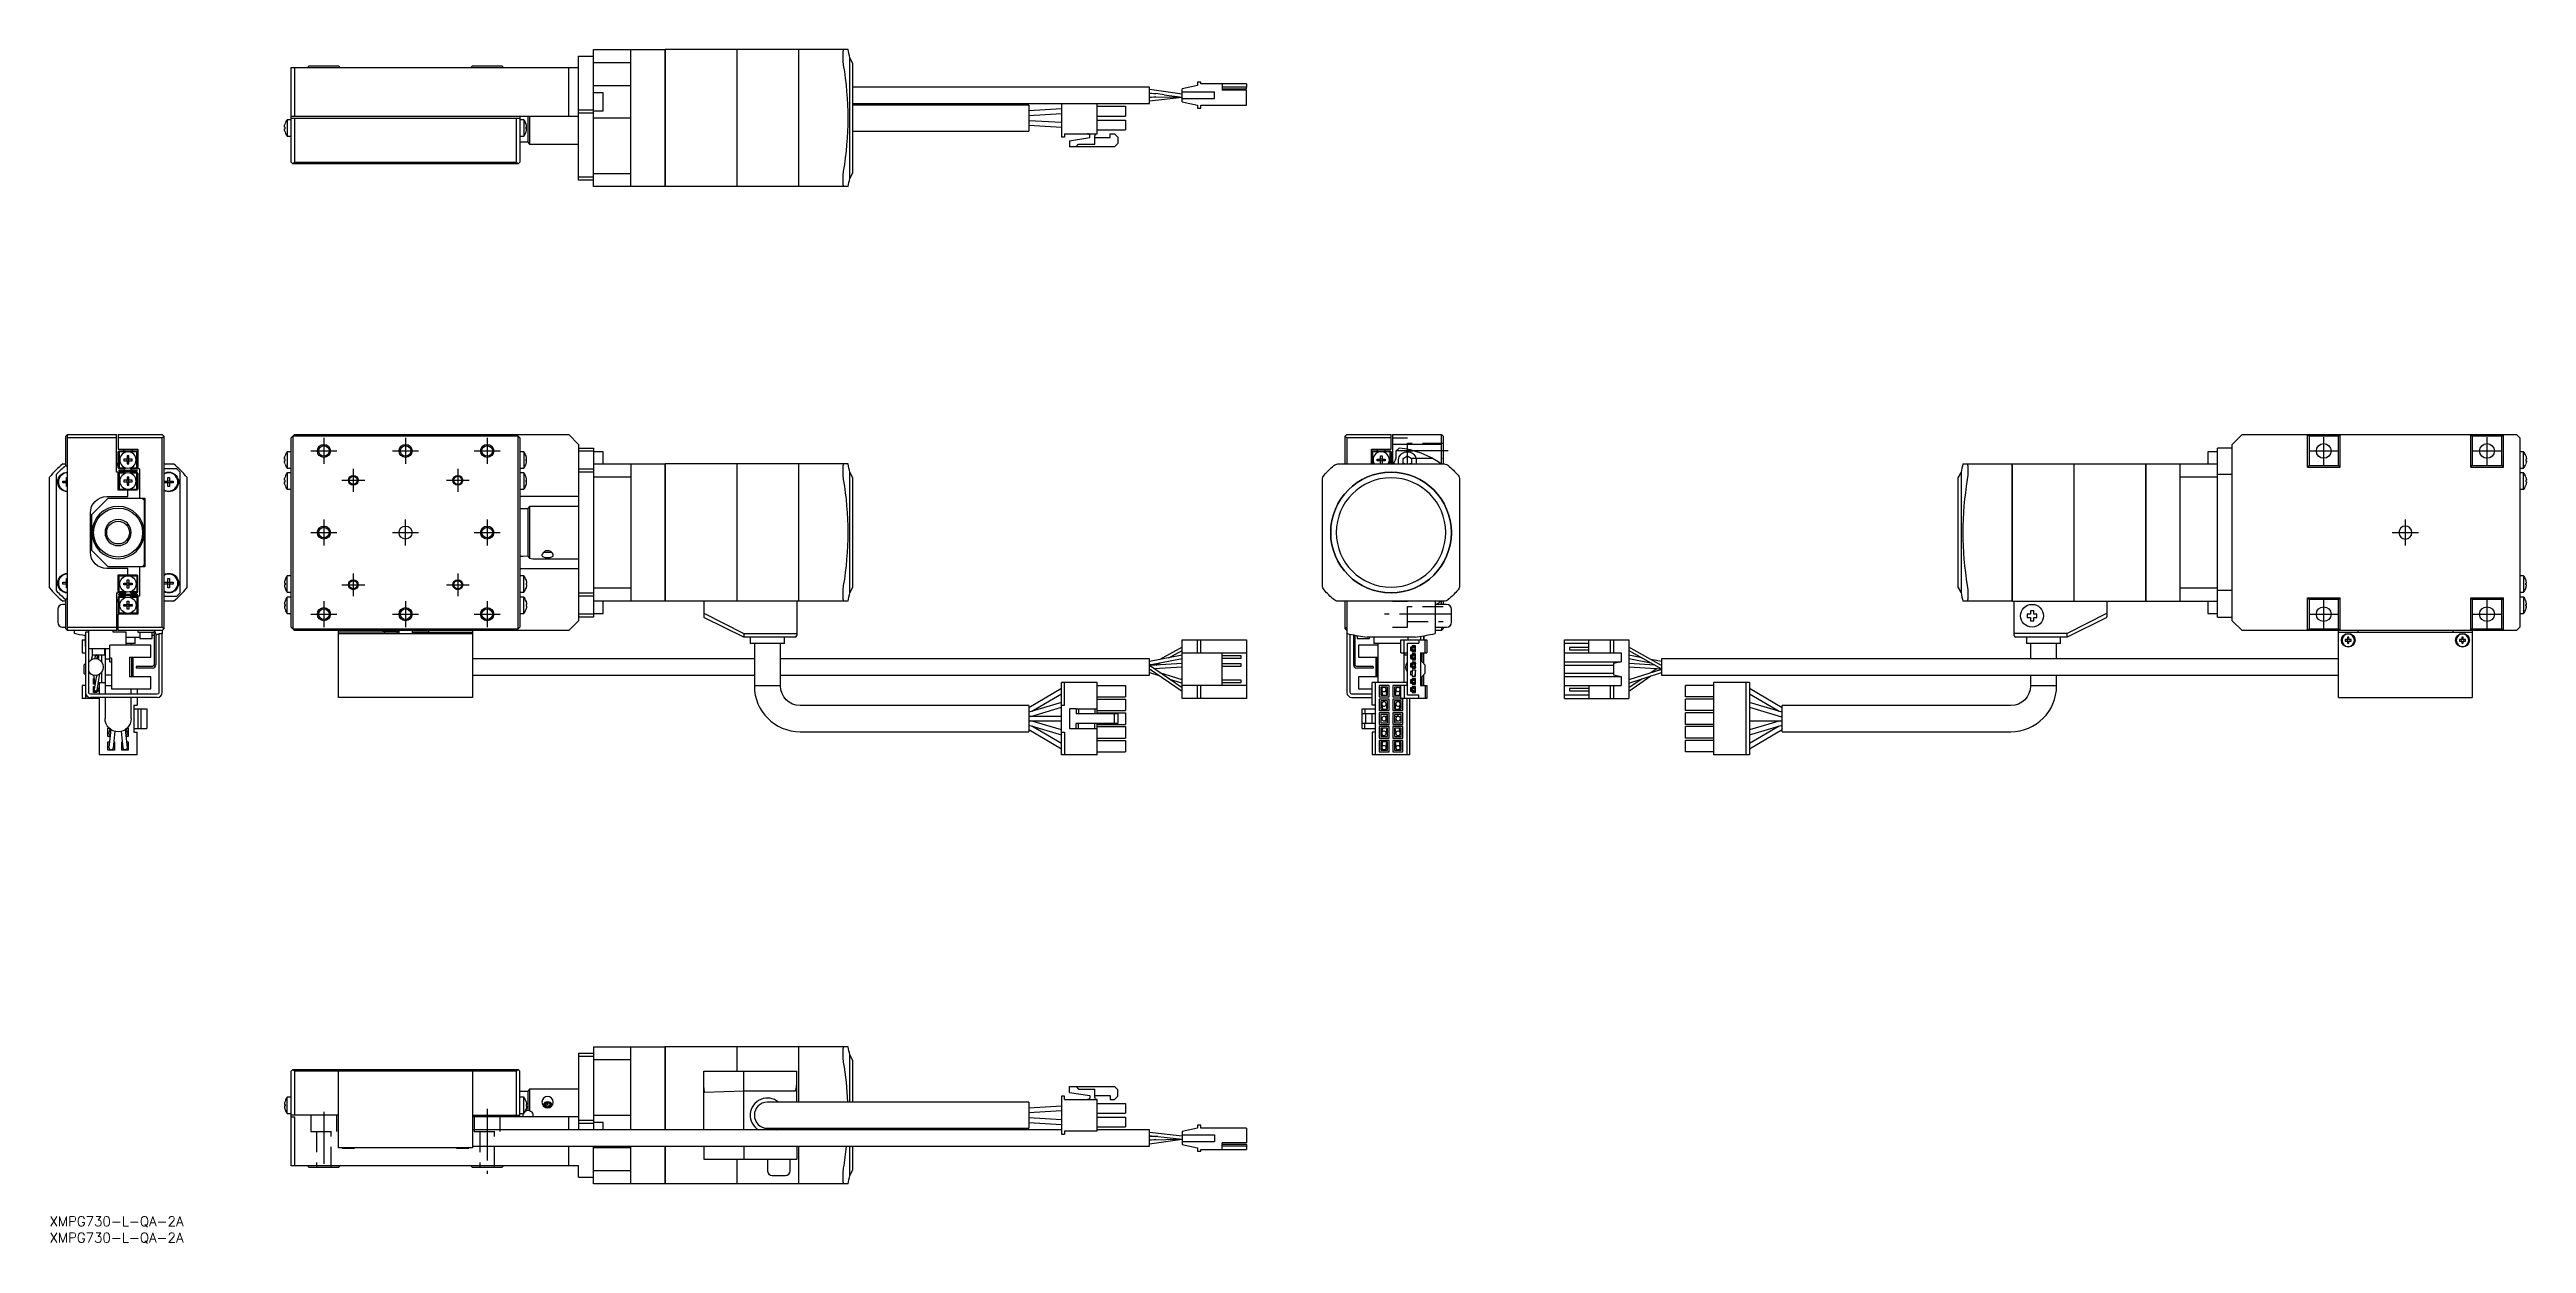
# Model space of a CAD drawing. Extents: x 0 to 758, y -8 to 357.
import ezdxf

# ---------------------------------------------------------------- set-up
doc = ezdxf.new("R2010")
doc.units = 0
doc.header["$LTSCALE"] = 0.5
doc.linetypes.add('CENTER', pattern=[50.8, 31.75, -6.35, 6.35, -6.35])
doc.linetypes.add('DASHED', pattern=[19.05, 12.7, -6.35])
for name, color, linetype in [('MSM_CENTER', 1, 'CENTER'), ('MSM_CONTINUOUS', 7, 'CONTINUOUS'), ('MSM_DASHED', 4, 'DASHED'), ('MSM_NARROW', 5, 'CONTINUOUS'), ('MSM_PART_NUMBER', 7, 'CONTINUOUS')]:
    doc.layers.add(name, color=color, linetype=linetype)
doc.styles.get("Standard").update_dxf_attribs({"font": 'txt.shx', "height": 3, "bigfont": 'bigfont.shx'})

msp = doc.modelspace()

# ---------------------------------------------------------------- texts
at = {"layer": 'MSM_PART_NUMBER'}
for p in [(0, -3), (0, -8)]:
    msp.add_text('XMPG730-L-QA-2A', height=3, dxfattribs=at).set_placement(p)

# ---------------------------------------------------------------- linework, layer by layer
at = {"layer": 'MSM_CENTER'}
for p, q in [((84.01, 238.48), (84.01, 230.48)), ((109.01, 238.48), (109.01, 230.48)), ((134.01, 238.48), (134.01, 230.48)), ((696.35, 230.23), (696.35, 238.73)), ((746.35, 230.23), (746.35, 238.73)), ((80.01, 234.48), (88.01, 234.48)), ((93.01, 228.98), (93.01, 221.98)), ((105.01, 234.48), (113.01, 234.48)), ((125.01, 228.98), (125.01, 221.98)), ((130.01, 234.48), (138.01, 234.48)), ((428.26, 234.48), (408.76, 234.48)), ((692.1, 234.48), (700.6, 234.48)), ((742.1, 234.48), (750.6, 234.48)), ((89.51, 225.48), (96.51, 225.48)), ((121.51, 225.48), (128.51, 225.48)), ((84.01, 213.48), (84.01, 205.48)), ((109.01, 205.48), (109.01, 213.48)), ((134.01, 213.48), (134.01, 205.48)), ((721.35, 205.48), (721.35, 213.48)), ((80.01, 209.48), (88.01, 209.48)), ((105.01, 209.48), (113.01, 209.48)), ((130.01, 209.48), (138.01, 209.48)), ((717.35, 209.48), (725.35, 209.48)), ((89.51, 193.48), (96.51, 193.48)), ((93.01, 196.98), (93.01, 189.98)), ((121.51, 193.48), (128.51, 193.48)), ((125.01, 196.98), (125.01, 189.98)), ((80.01, 184.48), (88.01, 184.48)), ((84.01, 188.48), (84.01, 180.48)), ((105.01, 184.48), (113.01, 184.48)), ((109.01, 188.48), (109.01, 180.48)), ((130.01, 184.48), (138.01, 184.48)), ((134.01, 188.48), (134.01, 180.48)), ((429.26, 184.48), (408.76, 184.48)), ((692.1, 184.48), (700.6, 184.48)), ((696.35, 180.23), (696.35, 188.73)), ((742.1, 184.48), (750.6, 184.48)), ((746.35, 180.23), (746.35, 188.73)), ((84.01, 32), (84.01, 13)), ((134.01, 33), (134.01, 13))]:
    msp.add_line(p, q, dxfattribs=at)
at = {"layer": 'MSM_CONTINUOUS'}
for p, q in [((166.51, 315.44), (166.51, 357.44)), ((166.51, 357.44), (188.41, 357.44)), ((178.01, 315.44), (178.01, 357.44)), ((188.41, 357.44), (188.41, 315.44)), ((188.46, 357.39), (188.41, 357.39)), ((210.41, 357.44), (188.46, 357.44)), ((188.46, 357.44), (188.46, 315.44)), ((210.41, 357.44), (210.41, 315.44)), ((210.46, 357.39), (210.41, 357.39)), ((210.46, 357.44), (210.46, 315.44)), ((229.31, 357.44), (210.46, 357.44)), ((229.31, 357.44), (229.31, 315.44)), ((229.36, 357.39), (229.31, 357.39)), ((229.36, 357.44), (229.36, 315.44)), ((244.51, 357.44), (229.36, 357.44)), ((243.02, 353.99), (243.02, 356.96)), ((74.01, 322.94), (74.01, 351.94)), ((74.01, 351.94), (162.01, 351.94)), ((75.01, 351.94), (75.01, 336.94)), ((79.51, 352.44), (79.01, 351.94)), ((79.51, 352.44), (88.51, 352.44)), ((89.01, 351.94), (88.51, 352.44)), ((129.51, 352.44), (129.01, 351.94)), ((129.51, 352.44), (138.51, 352.44)), ((139.01, 351.94), (138.51, 352.44)), ((159.01, 336.94), (159.01, 351.94)), ((162.01, 355.44), (166.51, 355.44)), ((162.01, 317.44), (162.01, 355.44)), ((178.01, 353.41), (166.51, 353.41)), ((243.15, 352.69), (243.02, 353.99)), ((245.01, 317.96), (245.01, 354.92)), ((246.01, 353.19), (245.01, 354.92)), ((246.01, 319.69), (246.01, 353.19)), ((166.51, 346.44), (178.01, 346.44)), ((169.51, 344.19), (166.51, 344.19)), ((169.51, 338.69), (169.51, 344.19)), ((336.76, 345.94), (246.01, 345.94)), ((336.76, 340.94), (336.76, 345.94)), ((346.81, 343.81), (336.76, 345.19)), ((336.76, 344.19), (338.77, 343.91)), ((339.33, 343.91), (336.76, 343.94)), ((336.76, 342.94), (346.81, 342.81)), ((338.77, 342.91), (336.76, 342.69)), ((336.76, 341.69), (346.81, 342.81)), ((341.28, 343.57), (339.33, 343.91)), ((341.28, 343.57), (346.81, 342.81)), ((351.51, 346.44), (346.81, 345.44)), ((346.81, 341.44), (346.81, 345.44)), ((346.81, 344.44), (356.66, 344.44)), ((346.81, 342.44), (356.66, 342.44)), ((346.81, 341.44), (351.51, 340.44)), ((351.51, 347.44), (351.51, 346.44)), ((352.51, 347.44), (351.51, 347.44)), ((352.51, 346.94), (352.51, 347.44)), ((366.51, 346.94), (352.51, 346.94)), ((356.66, 342.44), (356.66, 344.44)), ((359.01, 346.94), (359.01, 344.94)), ((366.51, 345.94), (359.01, 345.94)), ((359.01, 345.44), (366.51, 345.44)), ((366.51, 344.94), (359.01, 344.94)), ((366.51, 346.94), (366.51, 345.94)), ((366.51, 345.44), (366.51, 345.94)), ((366.51, 340.44), (366.51, 344.94)), ((72.12, 334.69), (72.11, 334.69)), ((72.79, 335.94), (72.79, 330.94)), ((74.01, 335.94), (72.79, 335.94)), ((162.01, 336.94), (74.01, 336.94)), ((74.01, 336.44), (144.01, 336.44)), ((75.01, 336.44), (75.01, 322.94)), ((143.01, 322.94), (143.01, 336.44)), ((144.01, 336.94), (144.01, 322.94)), ((145.24, 335.94), (144.01, 335.94)), ((145.24, 335.94), (145.24, 330.94)), ((145.9, 334.69), (145.91, 334.69)), ((146.51, 328.94), (146.51, 336.94)), ((147.01, 336.94), (147.01, 328.44)), ((162.01, 338.98), (166.51, 338.98)), ((166.51, 337.94), (162.01, 337.94)), ((166.51, 338.69), (169.51, 338.69)), ((178.01, 336.44), (166.51, 336.44)), ((246.01, 340.94), (336.76, 340.94)), ((299.81, 340.44), (246.01, 340.44)), ((299.81, 340.44), (299.81, 332.44)), ((309.81, 339.24), (299.81, 338.64)), ((299.81, 337.24), (309.81, 337.84)), ((309.81, 335.04), (299.81, 335.64)), ((299.81, 334.24), (309.81, 333.64)), ((309.81, 340.94), (309.81, 330.64)), ((320.81, 331.64), (320.81, 340.94)), ((320.81, 340.04), (329.41, 340.04)), ((320.81, 337.04), (329.41, 337.04)), ((320.81, 335.84), (329.41, 335.84)), ((329.41, 340.04), (329.41, 337.04)), ((329.41, 335.84), (329.41, 332.84)), ((351.51, 340.44), (351.51, 339.44)), ((351.51, 339.44), (352.51, 339.44)), ((352.51, 340.44), (366.51, 340.44)), ((352.51, 339.44), (352.51, 340.44)), ((72.12, 333.7), (71.93, 333.7)), ((71.93, 333.18), (72.12, 333.18)), ((72.11, 332.19), (72.12, 332.19)), ((72.12, 333.18), (72.12, 333.7)), ((72.79, 330.94), (74.01, 330.94)), ((144.01, 330.94), (145.24, 330.94)), ((144.01, 329.19), (146.51, 329.19)), ((145.9, 333.18), (145.9, 333.7)), ((145.9, 333.7), (146.1, 333.7)), ((146.1, 333.18), (145.9, 333.18)), ((145.91, 332.19), (145.9, 332.19)), ((146.51, 328.94), (147.01, 328.44)), ((147.01, 328.44), (162.01, 328.44)), ((246.01, 332.44), (299.81, 332.44)), ((310.81, 330.64), (309.81, 330.64)), ((310.81, 331.64), (320.81, 331.64)), ((310.81, 331.64), (310.81, 330.64)), ((312.31, 329.44), (318.56, 330.44)), ((312.31, 329.44), (312.31, 327.64)), ((326.11, 327.64), (312.31, 327.64)), ((314.31, 327.64), (315.11, 328.44)), ((315.11, 328.44), (320.06, 328.44)), ((318.56, 330.44), (318.56, 330.89)), ((320.06, 328.44), (320.06, 330.89)), ((320.06, 330.44), (324.81, 330.44)), ((320.81, 332.84), (329.41, 332.84)), ((324.81, 330.44), (324.81, 331.64)), ((324.81, 331.64), (326.11, 331.64)), ((326.11, 331.64), (327.11, 330.64)), ((327.11, 328.64), (326.11, 327.64)), ((327.11, 330.64), (327.11, 328.64)), ((74.01, 322.94), (74.51, 322.44)), ((74.51, 322.44), (75.01, 322.94)), ((143.51, 322.44), (74.51, 322.44)), ((75.01, 322.94), (143.01, 322.94)), ((143.01, 322.94), (143.51, 322.44)), ((143.51, 322.44), (144.01, 322.94)), ((166.51, 319.47), (178.01, 319.47)), ((243.02, 318.89), (243.15, 320.19)), ((243.02, 315.92), (243.02, 318.89)), ((245.01, 317.96), (246.01, 319.69)), ((162.01, 318.44), (166.51, 318.44)), ((166.51, 317.44), (162.01, 317.44)), ((188.41, 315.44), (166.51, 315.44)), ((188.46, 315.49), (188.41, 315.49)), ((210.41, 315.44), (188.46, 315.44)), ((210.46, 315.49), (210.41, 315.49)), ((229.31, 315.44), (210.46, 315.44)), ((229.36, 315.49), (229.31, 315.49)), ((244.51, 315.44), (229.36, 315.44)), ((5, 238.98), (5.5, 239.48)), ((5, 229.98), (5, 238.98)), ((5.5, 179.48), (5.5, 239.48)), ((5.5, 239.48), (20.5, 239.48)), ((20.5, 238.48), (5.5, 238.48)), ((20.5, 227.98), (20.5, 239.48)), ((21, 239.48), (21, 234.98)), ((21, 239.48), (34.5, 239.48)), ((34.5, 238.48), (21, 238.48)), ((35, 238.98), (34.5, 239.48)), ((34.5, 238.48), (35, 238.98)), ((34.5, 180.48), (34.5, 238.48)), ((35, 238.98), (35, 179.98)), ((74.01, 238.48), (75.01, 239.48)), ((74.01, 180.48), (74.01, 238.48)), ((74.51, 238.98), (74.51, 179.98)), ((143.51, 238.98), (74.51, 238.98)), ((75.01, 239.48), (159.01, 239.48)), ((143.01, 239.48), (144.01, 238.48)), ((143.51, 179.98), (143.51, 238.98)), ((144.01, 238.48), (144.01, 180.48)), ((162.01, 236.48), (159.01, 239.48)), ((162.01, 236.48), (162.01, 182.48)), ((162.01, 235.36), (166.51, 235.36)), ((166.51, 235.36), (166.51, 183.61)), ((397.26, 239.48), (396.76, 238.98)), ((396.76, 230.48), (396.76, 238.98)), ((396.76, 238.98), (397.26, 238.48)), ((397.26, 239.48), (410.76, 239.48)), ((397.26, 238.48), (397.26, 230.48)), ((410.76, 238.48), (397.26, 238.48)), ((410.76, 234.98), (410.76, 239.48)), ((411.26, 239.48), (426.26, 239.48)), ((411.26, 239.48), (411.26, 230.48)), ((426.26, 236.48), (411.26, 236.48)), ((413.3, 235.36), (412.26, 234.42)), ((426.26, 230.48), (426.26, 239.48)), ((426.26, 239.48), (426.76, 238.98)), ((426.76, 238.98), (426.76, 230.48)), ((668.35, 235.36), (663.85, 235.36)), ((663.85, 183.61), (663.85, 235.36)), ((671.35, 239.48), (668.35, 236.48)), ((668.35, 182.48), (668.35, 236.48)), ((671.35, 239.48), (755.35, 239.48)), ((691.35, 239.48), (691.85, 238.98)), ((691.35, 229.48), (691.35, 239.48)), ((700.85, 238.98), (691.85, 238.98)), ((691.85, 238.98), (691.85, 229.98)), ((700.85, 238.98), (701.35, 239.48)), ((700.85, 229.98), (700.85, 238.98)), ((701.35, 229.48), (701.35, 239.48)), ((741.35, 239.48), (741.85, 238.98)), ((741.35, 229.48), (741.35, 239.48)), ((741.85, 238.98), (741.85, 229.98)), ((750.85, 238.98), (741.85, 238.98)), ((750.85, 238.98), (751.35, 239.48)), ((750.85, 229.98), (750.85, 238.98)), ((751.35, 229.48), (751.35, 239.48)), ((756.35, 238.48), (755.35, 239.48)), ((756.35, 238.48), (756.35, 180.48)), ((4.03, 230.48), (5, 230.48)), ((5, 229.98), (5.5, 229.48)), ((21, 230.48), (20.5, 230.48)), ((21, 227.98), (20.5, 227.98)), ((21, 234.98), (27, 234.98)), ((21, 234.18), (21.3, 234.48)), ((21, 229.28), (21, 234.18)), ((21.3, 228.98), (21, 229.28)), ((21, 227.68), (21.3, 227.98)), ((21, 222.48), (21, 227.98)), ((21.15, 234.33), (21.3, 234.18)), ((21.3, 229.28), (21.15, 229.13)), ((21.15, 227.83), (21.3, 227.68)), ((21.2, 228.63), (26.8, 228.63)), ((21.2, 228.63), (21.2, 228.33)), ((21.2, 228.33), (26.8, 228.33)), ((21.3, 234.48), (26.7, 234.48)), ((21.3, 234.18), (21.3, 229.28)), ((23.5, 234.18), (21.3, 234.18)), ((21.3, 229.28), (23.39, 229.28)), ((23.09, 228.98), (21.3, 228.98)), ((21.3, 227.98), (23.09, 227.98)), ((21.3, 227.68), (21.3, 222.78)), ((23.39, 227.68), (21.3, 227.68)), ((22.5, 234.98), (22.75, 234.73)), ((22.75, 234.73), (23, 234.48)), ((23.74, 231.99), (22.75, 231.99)), ((22.75, 231.99), (22.75, 231.47)), ((22.75, 231.47), (23.74, 231.47)), ((23.39, 229.28), (22.76, 228.66)), ((22.76, 228.31), (23.09, 227.98)), ((23.46, 227.68), (22.81, 228.33)), ((23.39, 227.68), (23.09, 227.98)), ((23.39, 229.28), (23.41, 229.31)), ((23.41, 227.66), (23.39, 227.68)), ((23.67, 231.99), (23.67, 231.47)), ((24.26, 232.98), (23.74, 232.98)), ((23.74, 232.98), (23.74, 231.99)), ((24.26, 232.06), (23.74, 232.06)), ((23.74, 231.47), (23.74, 230.49)), ((23.74, 231.41), (24.26, 231.41)), ((23.74, 230.49), (24.26, 230.49)), ((24.26, 231.99), (24.26, 232.98)), ((25.25, 231.99), (24.26, 231.99)), ((24.26, 230.49), (24.26, 231.47)), ((24.26, 231.47), (25.25, 231.47)), ((24.33, 231.47), (24.33, 231.99)), ((26.7, 234.18), (24.5, 234.18)), ((24.54, 229.29), (25.19, 228.63)), ((24.59, 229.31), (24.61, 229.28)), ((24.61, 227.68), (24.59, 227.66)), ((24.61, 229.28), (26.7, 229.28)), ((24.61, 229.28), (25.24, 228.66)), ((25.24, 228.31), (24.61, 227.68)), ((26.7, 227.68), (24.61, 227.68)), ((27.5, 228.98), (24.91, 228.98)), ((24.91, 227.98), (26.7, 227.98)), ((25, 234.48), (25.25, 234.73)), ((25.25, 234.73), (25.5, 234.98)), ((25.25, 231.47), (25.25, 231.99)), ((27, 234.18), (26.7, 234.48)), ((26.7, 234.18), (26.85, 234.33)), ((26.7, 229.28), (26.7, 234.18)), ((26.85, 229.13), (26.7, 229.28)), ((26.7, 228.98), (26.85, 229.13)), ((26.85, 227.83), (26.7, 227.98)), ((26.7, 227.68), (26.85, 227.83)), ((26.7, 222.78), (26.7, 227.68)), ((26.8, 228.33), (26.8, 228.63)), ((27, 229.28), (26.85, 229.13)), ((26.85, 227.83), (27, 227.68)), ((27, 234.98), (27, 228.98)), ((27, 227.68), (27, 222.78)), ((27.5, 228.98), (27.5, 219.98)), ((35, 230.48), (37.97, 230.48)), ((39, 228.98), (35, 228.98)), ((40, 227.98), (39, 228.98)), ((40, 190.98), (40, 227.98)), ((72.12, 231.99), (71.93, 231.99)), ((71.93, 231.47), (72.12, 231.47)), ((72.12, 232.98), (72.11, 232.99)), ((72.11, 230.48), (72.12, 230.49)), ((72.12, 231.47), (72.12, 231.99)), ((72.79, 234.23), (72.79, 229.23)), ((74.01, 234.23), (72.79, 234.23)), ((72.79, 229.23), (74.01, 229.23)), ((72.79, 227.73), (72.79, 222.73)), ((74.01, 227.73), (72.79, 227.73)), ((145.24, 234.23), (144.01, 234.23)), ((144.01, 229.23), (145.24, 229.23)), ((145.24, 227.73), (144.01, 227.73)), ((145.24, 234.23), (145.24, 229.23)), ((145.24, 227.73), (145.24, 222.73)), ((145.9, 232.98), (145.91, 232.99)), ((145.9, 231.99), (146.1, 231.99)), ((145.9, 231.47), (145.9, 231.99)), ((146.1, 231.47), (145.9, 231.47)), ((145.91, 230.48), (145.9, 230.49)), ((166.51, 234.42), (162.01, 234.42)), ((162.01, 228.98), (166.51, 228.98)), ((166.51, 227.98), (162.01, 227.98)), ((169.51, 234.23), (166.51, 234.23)), ((166.51, 230.48), (188.41, 230.48)), ((169.51, 230.48), (169.51, 234.23)), ((178.01, 230.48), (178.01, 188.48)), ((188.41, 230.48), (188.41, 188.48)), ((188.46, 230.43), (188.41, 230.43)), ((188.46, 230.48), (188.46, 188.48)), ((210.41, 230.48), (188.46, 230.48)), ((210.41, 230.48), (210.41, 188.48)), ((210.46, 230.43), (210.41, 230.43)), ((210.46, 230.48), (210.46, 188.48)), ((229.31, 230.48), (210.46, 230.48)), ((229.31, 230.48), (229.31, 188.48)), ((229.36, 230.43), (229.31, 230.43)), ((244.51, 230.48), (229.36, 230.48)), ((229.36, 230.48), (229.36, 188.48)), ((243.02, 227.03), (243.02, 230)), ((245.01, 191), (245.01, 227.97)), ((246.01, 226.23), (245.01, 227.97)), ((394.52, 230.48), (427.01, 230.48)), ((404.76, 234.98), (410.76, 234.98)), ((404.76, 230.48), (404.76, 234.98)), ((404.76, 234.18), (405.06, 234.48)), ((404.91, 234.33), (405.06, 234.18)), ((405.06, 234.48), (410.46, 234.48)), ((405.06, 234.18), (405.06, 230.48)), ((407.27, 234.18), (405.06, 234.18)), ((406.26, 234.98), (406.51, 234.73)), ((406.51, 234.73), (406.76, 234.48)), ((406.52, 231.99), (407.5, 231.99)), ((406.52, 231.47), (406.52, 231.99)), ((407.5, 231.47), (406.52, 231.47)), ((407.44, 231.47), (407.44, 231.99)), ((407.5, 232.98), (408.02, 232.98)), ((407.5, 231.99), (407.5, 232.98)), ((407.5, 232.06), (408.02, 232.06)), ((407.5, 230.49), (407.5, 231.47)), ((408.02, 231.41), (407.5, 231.41)), ((408.02, 232.98), (408.02, 231.99)), ((408.02, 231.99), (409.01, 231.99)), ((408.02, 231.47), (408.02, 230.49)), ((409.01, 231.47), (408.02, 231.47)), ((408.09, 231.99), (408.09, 231.47)), ((410.46, 234.18), (408.26, 234.18)), ((408.76, 234.48), (409.01, 234.73)), ((409.01, 234.73), (409.26, 234.98)), ((409.01, 231.99), (409.01, 231.47)), ((410.76, 234.18), (410.46, 234.48)), ((410.46, 234.18), (410.61, 234.33)), ((410.46, 230.48), (410.46, 234.18)), ((410.76, 234.18), (410.76, 230.48)), ((412.26, 234.42), (412.26, 232.98)), ((414.51, 232.21), (415.76, 232.93)), ((414.51, 230.76), (414.51, 232.21)), ((415, 230.48), (414.51, 230.76)), ((415.76, 232.93), (417.01, 232.21)), ((417.01, 230.76), (416.53, 230.48)), ((417.01, 232.21), (417.01, 230.76)), ((585.35, 227.97), (584.35, 226.23)), ((585.35, 227.97), (585.35, 191)), ((585.85, 230.48), (601, 230.48)), ((587.34, 230), (587.34, 227.03)), ((601, 188.48), (601, 230.48)), ((601, 230.43), (601.05, 230.43)), ((601.05, 230.48), (619.9, 230.48)), ((601.05, 188.48), (601.05, 230.48)), ((619.9, 188.48), (619.9, 230.48)), ((619.9, 230.43), (619.95, 230.43)), ((619.95, 230.48), (641.9, 230.48)), ((619.95, 188.48), (619.95, 230.48)), ((641.9, 188.48), (641.9, 230.48)), ((641.9, 230.43), (641.95, 230.43)), ((641.95, 188.48), (641.95, 230.48)), ((641.95, 230.48), (663.85, 230.48)), ((652.35, 188.48), (652.35, 230.48)), ((660.85, 234.23), (660.85, 230.48)), ((663.85, 234.23), (660.85, 234.23)), ((691.35, 229.48), (691.85, 229.98)), ((691.35, 229.48), (701.35, 229.48)), ((691.85, 229.98), (700.85, 229.98)), ((700.85, 229.98), (701.35, 229.48)), ((741.35, 229.48), (741.85, 229.98)), ((741.35, 229.48), (751.35, 229.48)), ((741.85, 229.98), (750.85, 229.98)), ((750.85, 229.98), (751.35, 229.48)), ((757.57, 234.23), (756.35, 234.23)), ((756.35, 229.23), (757.57, 229.23)), ((757.57, 227.73), (756.35, 227.73)), ((757.57, 229.23), (757.57, 234.23)), ((757.57, 222.73), (757.57, 227.73)), ((758.25, 232.99), (758.24, 232.98)), ((758.43, 231.99), (758.24, 231.99)), ((758.24, 231.99), (758.24, 231.47)), ((758.24, 231.47), (758.43, 231.47)), ((758.24, 230.49), (758.25, 230.48)), ((0, 192.51), (0, 226.46)), ((2, 227.23), (2, 191.74)), ((4.1, 225.24), (5.24, 225.24)), ((4.1, 224.72), (4.1, 225.24)), ((5.24, 224.72), (4.1, 224.72)), ((5.17, 224.72), (5.17, 225.24)), ((5.24, 226.38), (5.5, 226.39)), ((5.24, 225.24), (5.24, 226.38)), ((5.24, 225.31), (5.5, 225.31)), ((5.24, 223.59), (5.24, 224.72)), ((5.5, 224.66), (5.24, 224.66)), ((5.5, 223.58), (5.24, 223.59)), ((18, 219.98), (13, 214.98)), ((17.5, 220.48), (24, 220.48)), ((18, 219.98), (29.2, 219.98)), ((21.3, 222.48), (21, 222.78)), ((26.7, 222.48), (21, 222.48)), ((21.3, 222.78), (21.15, 222.63)), ((21.3, 222.78), (23.5, 222.78)), ((23.74, 225.49), (22.75, 225.49)), ((22.75, 225.49), (22.75, 224.97)), ((22.75, 224.97), (23.74, 224.97)), ((23.67, 225.49), (23.67, 224.97)), ((24.26, 226.48), (23.74, 226.48)), ((23.74, 226.48), (23.74, 225.49)), ((24.26, 225.56), (23.74, 225.56)), ((23.74, 224.97), (23.74, 223.99)), ((23.74, 224.91), (24.26, 224.91)), ((23.74, 223.99), (24.26, 223.99)), ((24, 220.48), (24, 222.48)), ((24.26, 225.49), (24.26, 226.48)), ((25.25, 225.49), (24.26, 225.49)), ((24.26, 224.97), (25.25, 224.97)), ((24.26, 223.99), (24.26, 224.97)), ((24.33, 224.97), (24.33, 225.49)), ((24.5, 222.78), (26.7, 222.78)), ((25.25, 224.97), (25.25, 225.49)), ((26.7, 222.48), (27, 222.78)), ((26.85, 222.63), (26.7, 222.78)), ((29, 219.98), (29, 198.98)), ((29.2, 219.98), (29.2, 198.98)), ((35.1, 225.24), (36.24, 225.24)), ((35.1, 224.72), (35.1, 225.24)), ((36.24, 224.72), (35.1, 224.72)), ((36.17, 224.72), (36.17, 225.24)), ((36.24, 226.38), (36.76, 226.38)), ((36.24, 225.24), (36.24, 226.38)), ((36.24, 225.31), (36.76, 225.31)), ((36.24, 223.59), (36.24, 224.72)), ((36.76, 224.66), (36.24, 224.66)), ((36.76, 223.59), (36.24, 223.59)), ((36.76, 226.38), (36.76, 225.24)), ((36.76, 225.24), (37.9, 225.24)), ((36.76, 224.72), (36.76, 223.59)), ((37.9, 224.72), (36.76, 224.72)), ((36.83, 225.24), (36.83, 224.72)), ((37.9, 225.24), (37.9, 224.72)), ((42, 226.46), (42, 192.51)), ((72.12, 225.49), (71.93, 225.49)), ((71.93, 224.97), (72.12, 224.97)), ((72.12, 226.48), (72.11, 226.49)), ((72.11, 223.98), (72.12, 223.99)), ((72.12, 224.97), (72.12, 225.49)), ((72.79, 222.73), (74.01, 222.73)), ((144.01, 222.73), (145.24, 222.73)), ((162.01, 220.48), (144.01, 220.48)), ((145.9, 226.48), (145.91, 226.49)), ((145.9, 225.49), (146.1, 225.49)), ((145.9, 224.97), (145.9, 225.49)), ((146.1, 224.97), (145.9, 224.97)), ((145.91, 223.98), (145.9, 223.99)), ((178.01, 226.46), (166.51, 226.46)), ((243.15, 225.73), (243.02, 227.03)), ((246.01, 192.73), (246.01, 226.23)), ((389.76, 193.24), (389.76, 225.73)), ((431.76, 225.73), (431.76, 193.24)), ((584.35, 226.23), (584.35, 192.73)), ((587.34, 227.03), (587.21, 225.73)), ((663.85, 226.46), (652.35, 226.46)), ((668.35, 227.23), (663.85, 227.23)), ((756.35, 222.73), (757.57, 222.73)), ((758.25, 226.49), (758.24, 226.48)), ((758.43, 225.49), (758.24, 225.49)), ((758.24, 225.49), (758.24, 224.97)), ((758.24, 224.97), (758.43, 224.97)), ((758.24, 223.99), (758.25, 223.98)), ((12.5, 203.48), (12.5, 215.48)), ((13, 203.98), (13, 214.98)), ((146.51, 216.73), (144.01, 216.73)), ((147.01, 217.48), (146.51, 216.98)), ((146.51, 202.14), (146.51, 216.98)), ((147.01, 217.48), (147.01, 201.61)), ((162.01, 217.48), (147.01, 217.48)), ((13, 203.98), (18, 198.98)), ((24, 198.48), (17.5, 198.48)), ((29.2, 198.98), (18, 198.98)), ((24, 196.48), (24, 198.48)), ((27.5, 198.98), (27.5, 189.98)), ((144.01, 202.23), (145.01, 202.23)), ((144.01, 198.48), (162.01, 198.48)), ((145.01, 202.23), (146.51, 202.39)), ((146.51, 202.14), (147.01, 201.61)), ((147.01, 201.61), (148.01, 201.48)), ((148.01, 201.48), (148.01, 201.49)), ((148.01, 201.48), (162.01, 201.48)), ((151.32, 203.48), (153.71, 203.48)), ((4.1, 194.24), (5.24, 194.24)), ((4.1, 193.72), (4.1, 194.24)), ((5.24, 193.72), (4.1, 193.72)), ((5.17, 193.72), (5.17, 194.24)), ((5.24, 195.38), (5.5, 195.39)), ((5.24, 194.24), (5.24, 195.38)), ((5.24, 194.31), (5.5, 194.31)), ((5.24, 192.59), (5.24, 193.72)), ((5.5, 193.66), (5.24, 193.66)), ((5.5, 192.58), (5.24, 192.59)), ((20.5, 190.98), (20.5, 179.48)), ((20.5, 190.98), (21, 190.98)), ((21.3, 196.48), (21, 196.18)), ((21, 196.48), (26.7, 196.48)), ((21, 190.98), (21, 196.48)), ((21, 191.28), (21.3, 190.98)), ((21.3, 189.98), (21, 189.68)), ((21, 189.68), (21, 184.78)), ((21.3, 196.18), (21.15, 196.33)), ((21.15, 191.13), (21.3, 191.28)), ((21.3, 189.68), (21.15, 189.83)), ((21.2, 190.63), (26.8, 190.63)), ((21.2, 190.33), (21.2, 190.63)), ((21.2, 190.33), (26.8, 190.33)), ((21.3, 191.28), (21.3, 196.18)), ((21.3, 196.18), (23.5, 196.18)), ((23.39, 191.28), (21.3, 191.28)), ((21.3, 190.98), (23.09, 190.98)), ((23.09, 189.98), (21.3, 189.98)), ((21.3, 184.78), (21.3, 189.68)), ((21.3, 189.68), (23.39, 189.68)), ((22.75, 193.47), (22.75, 193.99)), ((22.75, 193.99), (23.74, 193.99)), ((23.74, 193.47), (22.75, 193.47)), ((23.41, 191.31), (22.76, 190.66)), ((22.76, 190.31), (23.41, 189.66)), ((23.46, 191.29), (22.81, 190.63)), ((23.67, 193.47), (23.67, 193.99)), ((23.74, 194.98), (24.26, 194.98)), ((23.74, 193.99), (23.74, 194.98)), ((23.74, 194.06), (24.26, 194.06)), ((23.74, 192.49), (23.74, 193.47)), ((24.26, 193.41), (23.74, 193.41)), ((24.26, 192.49), (23.74, 192.49)), ((24.26, 194.98), (24.26, 193.99)), ((24.26, 193.99), (25.25, 193.99)), ((24.26, 193.47), (24.26, 192.49)), ((25.25, 193.47), (24.26, 193.47)), ((24.33, 193.99), (24.33, 193.47)), ((24.5, 196.18), (26.7, 196.18)), ((24.54, 189.68), (25.19, 190.33)), ((25.24, 190.66), (24.59, 191.31)), ((24.59, 189.66), (24.61, 189.68)), ((26.7, 191.28), (24.61, 191.28)), ((24.61, 189.68), (24.91, 189.98)), ((24.61, 189.68), (26.7, 189.68)), ((24.91, 190.98), (26.7, 190.98)), ((24.91, 189.98), (25.24, 190.31)), ((27.5, 189.98), (24.91, 189.98)), ((25.25, 193.99), (25.25, 193.47)), ((26.7, 196.48), (27, 196.18)), ((26.85, 196.33), (26.7, 196.18)), ((26.7, 196.18), (26.7, 191.28)), ((26.7, 191.28), (26.85, 191.13)), ((26.85, 191.13), (26.7, 190.98)), ((26.7, 189.98), (26.85, 189.83)), ((26.85, 189.83), (26.7, 189.68)), ((26.7, 189.68), (26.7, 184.78)), ((26.8, 190.63), (26.8, 190.33)), ((26.85, 191.13), (27, 191.28)), ((27, 189.68), (26.85, 189.83)), ((27, 191.28), (27, 196.18)), ((27, 189.98), (27, 184.48)), ((35, 189.98), (39, 189.98)), ((35.1, 194.24), (36.24, 194.24)), ((35.1, 193.72), (35.1, 194.24)), ((36.24, 193.72), (35.1, 193.72)), ((36.17, 193.72), (36.17, 194.24)), ((36.24, 195.38), (36.76, 195.38)), ((36.24, 194.24), (36.24, 195.38)), ((36.24, 194.31), (36.76, 194.31)), ((36.24, 192.59), (36.24, 193.72)), ((36.76, 193.66), (36.24, 193.66)), ((36.76, 192.59), (36.24, 192.59)), ((36.76, 195.38), (36.76, 194.24)), ((36.76, 194.24), (37.9, 194.24)), ((36.76, 193.72), (36.76, 192.59)), ((37.9, 193.72), (36.76, 193.72)), ((36.83, 194.24), (36.83, 193.72)), ((37.9, 194.24), (37.9, 193.72)), ((39, 189.98), (40, 190.98)), ((71.93, 193.99), (72.12, 193.99)), ((72.12, 193.47), (71.93, 193.47)), ((72.11, 194.99), (72.12, 194.98)), ((72.12, 192.49), (72.11, 192.48)), ((72.12, 193.99), (72.12, 193.47)), ((72.79, 191.23), (72.79, 196.23)), ((74.01, 196.23), (72.79, 196.23)), ((72.79, 191.23), (74.01, 191.23)), ((72.79, 184.73), (72.79, 189.73)), ((74.01, 189.73), (72.79, 189.73)), ((145.24, 196.23), (144.01, 196.23)), ((144.01, 191.23), (145.24, 191.23)), ((145.24, 189.73), (144.01, 189.73)), ((145.24, 191.23), (145.24, 196.23)), ((145.24, 184.73), (145.24, 189.73)), ((145.91, 194.99), (145.9, 194.98)), ((146.1, 193.99), (145.9, 193.99)), ((145.9, 193.99), (145.9, 193.47)), ((145.9, 193.47), (146.1, 193.47)), ((145.9, 192.49), (145.91, 192.48)), ((162.01, 190.98), (166.51, 190.98)), ((166.51, 189.98), (162.01, 189.98)), ((166.51, 192.51), (178.01, 192.51)), ((243.02, 191.94), (243.15, 193.24)), ((243.02, 188.96), (243.02, 191.94)), ((245.01, 191), (246.01, 192.73)), ((584.35, 192.73), (585.35, 191)), ((587.21, 193.24), (587.34, 191.94)), ((587.34, 191.94), (587.34, 188.96)), ((652.35, 192.51), (663.85, 192.51)), ((668.35, 191.74), (663.85, 191.74)), ((757.57, 196.23), (756.35, 196.23)), ((756.35, 191.23), (757.57, 191.23)), ((757.57, 189.73), (756.35, 189.73)), ((757.57, 196.23), (757.57, 191.23)), ((757.57, 189.73), (757.57, 184.73)), ((758.24, 194.98), (758.25, 194.99)), ((758.24, 193.99), (758.43, 193.99)), ((758.24, 193.47), (758.24, 193.99)), ((758.43, 193.47), (758.24, 193.47)), ((758.25, 192.48), (758.24, 192.49)), ((2.5, 185.98), (2.5, 181.98)), ((5, 187.48), (4, 187.48)), ((5, 188.48), (4.03, 188.48)), ((5, 188.98), (5.5, 189.48)), ((5, 179.98), (5, 188.98)), ((20.5, 188.48), (21, 188.48)), ((21, 183.98), (20.5, 183.98)), ((21, 184.78), (21.3, 184.48)), ((27, 184.48), (21, 184.48)), ((21, 179.48), (21, 184.48)), ((21.15, 184.63), (21.3, 184.78)), ((23.5, 184.78), (21.3, 184.78)), ((22.75, 187.49), (23.74, 187.49)), ((22.75, 186.97), (22.75, 187.49)), ((23.74, 186.97), (22.75, 186.97)), ((23.67, 186.97), (23.67, 187.49)), ((23.74, 188.48), (24.26, 188.48)), ((23.74, 187.49), (23.74, 188.48)), ((23.74, 187.56), (24.26, 187.56)), ((23.74, 185.99), (23.74, 186.97)), ((24.26, 186.91), (23.74, 186.91)), ((24.26, 185.99), (23.74, 185.99)), ((24.26, 188.48), (24.26, 187.49)), ((24.26, 187.49), (25.25, 187.49)), ((25.25, 186.97), (24.26, 186.97)), ((24.26, 186.97), (24.26, 185.99)), ((24.33, 187.49), (24.33, 186.97)), ((26.7, 184.78), (24.5, 184.78)), ((25.25, 187.49), (25.25, 186.97)), ((26.7, 184.78), (26.85, 184.63)), ((26.85, 184.63), (26.7, 184.48)), ((26.85, 184.63), (27, 184.78)), ((37.97, 188.48), (35, 188.48)), ((71.93, 187.49), (72.12, 187.49)), ((72.12, 186.97), (71.93, 186.97)), ((72.11, 188.49), (72.12, 188.48)), ((72.12, 185.99), (72.11, 185.98)), ((72.12, 187.49), (72.12, 186.97)), ((72.79, 184.73), (74.01, 184.73)), ((144.01, 184.73), (145.24, 184.73)), ((145.91, 188.49), (145.9, 188.48)), ((146.1, 187.49), (145.9, 187.49)), ((145.9, 187.49), (145.9, 186.97)), ((145.9, 186.97), (146.1, 186.97)), ((145.9, 185.99), (145.91, 185.98)), ((159.01, 179.48), (162.01, 182.48)), ((162.01, 184.55), (166.51, 184.55)), ((166.51, 183.61), (162.01, 183.61)), ((188.41, 188.48), (166.51, 188.48)), ((166.51, 184.73), (169.51, 184.73)), ((169.51, 184.73), (169.51, 188.48)), ((188.46, 188.53), (188.41, 188.53)), ((229.31, 188.48), (188.46, 188.48)), ((200.31, 188.48), (200.31, 183.84)), ((200.31, 184.79), (212.61, 178.57)), ((212.61, 177.48), (200.59, 183.39)), ((210.46, 188.53), (210.41, 188.53)), ((228.81, 188.48), (228.81, 177.98)), ((229.36, 188.53), (229.31, 188.53)), ((244.51, 188.48), (229.36, 188.48)), ((427.01, 188.48), (394.52, 188.48)), ((396.76, 179.98), (396.76, 188.48)), ((397.26, 188.48), (397.26, 178.57)), ((424.26, 188.48), (424.26, 178.57)), ((427.76, 187.48), (424.26, 187.48)), ((426.26, 187.48), (426.26, 188.48)), ((426.76, 188.48), (426.76, 187.48)), ((429.26, 181.98), (429.26, 185.98)), ((601, 188.48), (585.85, 188.48)), ((601, 188.53), (601.05, 188.53)), ((601.05, 188.48), (641.9, 188.48)), ((601.55, 177.98), (601.55, 188.48)), ((606.55, 184.48), (605.55, 184.48)), ((605.55, 184.48), (605.55, 183.48)), ((605.55, 183.48), (606.55, 183.48)), ((607.55, 185.48), (606.55, 185.48)), ((606.55, 185.48), (606.55, 184.48)), ((606.55, 183.48), (606.55, 182.48)), ((606.55, 182.48), (607.55, 182.48)), ((607.55, 184.48), (607.55, 185.48)), ((608.55, 184.48), (607.55, 184.48)), ((607.55, 182.48), (607.55, 183.48)), ((607.55, 183.48), (608.55, 183.48)), ((608.55, 183.48), (608.55, 184.48)), ((630.05, 184.79), (617.75, 178.57)), ((629.77, 183.39), (617.75, 177.48)), ((619.9, 188.53), (619.95, 188.53)), ((630.05, 183.84), (630.05, 188.48)), ((641.9, 188.53), (641.95, 188.53)), ((641.95, 188.48), (663.85, 188.48)), ((660.85, 188.48), (660.85, 184.73)), ((660.85, 184.73), (663.85, 184.73)), ((663.85, 183.61), (668.35, 183.61)), ((668.35, 182.48), (671.35, 179.48)), ((691.35, 179.48), (691.35, 189.48)), ((691.35, 189.48), (691.85, 188.98)), ((691.35, 189.48), (701.35, 189.48)), ((691.85, 188.98), (691.85, 179.98)), ((700.85, 188.98), (691.85, 188.98)), ((700.85, 188.98), (701.35, 189.48)), ((700.85, 179.98), (700.85, 188.98)), ((701.35, 179.48), (701.35, 189.48)), ((741.35, 179.48), (741.35, 189.48)), ((741.35, 189.48), (741.85, 188.98)), ((741.35, 189.48), (751.35, 189.48)), ((741.85, 188.98), (741.85, 179.98)), ((750.85, 188.98), (741.85, 188.98)), ((750.85, 188.98), (751.35, 189.48)), ((750.85, 179.98), (750.85, 188.98)), ((751.35, 179.48), (751.35, 189.48)), ((756.35, 184.73), (757.57, 184.73)), ((758.24, 188.48), (758.25, 188.49)), ((758.24, 187.49), (758.43, 187.49)), ((758.24, 186.97), (758.24, 187.49)), ((758.43, 186.97), (758.24, 186.97)), ((758.25, 185.98), (758.24, 185.99)), ((4, 180.48), (5, 180.48)), ((5, 179.98), (5.5, 179.48)), ((5.5, 180.48), (20.5, 180.48)), ((20.5, 179.48), (5.5, 179.48)), ((7.5, 179.5), (7.5, 178.57)), ((10, 176.59), (10, 172.64)), ((10, 176.59), (10.9, 176.59)), ((10.9, 178.38), (10.9, 174.58)), ((11, 178.38), (10.9, 178.38)), ((10.9, 174.58), (11, 174.58)), ((12, 178.98), (11, 178.98)), ((11, 178.98), (11, 158.69)), ((12, 160.48), (12, 179.48)), ((31, 174.98), (18.5, 174.98)), ((18.5, 169.93), (18.5, 174.98)), ((19.5, 178.98), (19.5, 179.48)), ((23.5, 178.98), (19.5, 178.98)), ((20.5, 180.98), (21, 180.98)), ((21, 180.48), (34.5, 180.48)), ((34.5, 179.48), (21, 179.48)), ((23.5, 174.98), (23.5, 178.98)), ((23.5, 177.48), (27.6, 177.48)), ((26.25, 175.48), (23.5, 175.48)), ((25, 174.98), (25, 175.48)), ((26.25, 175.48), (26.25, 177.48)), ((27, 179.48), (27, 178.98)), ((27, 178.98), (32, 178.98)), ((27.6, 178.98), (27.6, 176.98)), ((27.6, 176.98), (31.4, 176.98)), ((31, 171.28), (31, 174.98)), ((31.4, 176.98), (31.4, 178.98)), ((32, 179.35), (32, 178.98)), ((32, 178.48), (32, 168.98)), ((32.5, 178.48), (32.5, 168.98)), ((33.5, 178.48), (33.5, 160.48)), ((34.5, 178.48), (33.5, 178.48)), ((35, 179.98), (34.5, 180.48)), ((34.5, 179.48), (35, 179.98)), ((34.5, 179.5), (34.5, 178.57)), ((34.5, 160.48), (34.5, 178.48)), ((75.01, 179.48), (74.01, 180.48)), ((74.51, 179.98), (143.51, 179.98)), ((159.01, 179.48), (75.01, 179.48)), ((88.51, 158.98), (88.51, 179.48)), ((107.01, 178.98), (88.51, 178.98)), ((129.51, 178.48), (88.51, 178.48)), ((102.01, 179.48), (102.01, 178.98)), ((107.01, 179.35), (102.01, 179.35)), ((102.61, 178.98), (102.61, 178.48)), ((106.41, 178.48), (106.41, 178.98)), ((107.01, 178.48), (107.01, 179.35)), ((116.01, 179.35), (111.01, 179.35)), ((111.01, 179.35), (111.01, 178.48)), ((111.01, 178.98), (129.51, 178.98)), ((111.61, 178.98), (111.61, 178.48)), ((115.41, 178.48), (115.41, 178.98)), ((116.01, 179.48), (116.01, 178.98)), ((129.51, 179.48), (129.51, 158.98)), ((144.01, 180.48), (143.01, 179.48)), ((212.61, 178.57), (212.61, 177.48)), ((212.61, 178.57), (228.81, 178.57)), ((228.31, 177.48), (212.61, 177.48)), ((214.56, 177.48), (214.56, 175.48)), ((225.06, 175.48), (214.56, 175.48)), ((215.81, 175.48), (215.81, 162.48)), ((223.81, 162.48), (223.81, 175.48)), ((225.06, 175.48), (225.06, 177.48)), ((346.81, 158.69), (346.81, 176.59)), ((346.81, 176.59), (366.51, 176.59)), ((351.51, 172.64), (351.51, 176.59)), ((352.51, 172.64), (352.51, 176.59)), ((366.51, 176.59), (366.51, 158.69)), ((397.26, 180.48), (396.76, 179.98)), ((396.76, 179.98), (397.26, 179.48)), ((397.63, 178.48), (397.26, 178.48)), ((397.26, 178.48), (397.26, 160.48)), ((398.26, 160.48), (398.26, 178.35)), ((399.26, 178.14), (399.26, 168.98)), ((399.76, 168.98), (399.76, 178.05)), ((400.11, 177.98), (403.42, 177.48)), ((400.36, 177.94), (400.36, 176.98)), ((400.36, 176.98), (404.16, 176.98)), ((400.76, 174.98), (400.76, 171.28)), ((406.76, 174.98), (400.76, 174.98)), ((418.11, 177.48), (403.42, 177.48)), ((404.16, 176.98), (404.16, 177.48)), ((405.51, 177.48), (405.51, 175.48)), ((413.76, 175.48), (405.51, 175.48)), ((406.76, 175.48), (406.76, 163.58)), ((413.76, 172.64), (413.76, 176.59)), ((413.76, 176.59), (421.76, 176.59)), ((414.76, 163.58), (414.76, 176.59)), ((415.76, 175.64), (419.26, 175.64)), ((415.76, 159.64), (415.76, 175.64)), ((416.01, 176.59), (416.01, 177.48)), ((417.26, 174.79), (417.26, 174.39)), ((418.26, 174.79), (417.26, 174.79)), ((418.11, 177.48), (421.42, 177.98)), ((418.26, 172.99), (418.26, 174.79)), ((419.26, 176.59), (419.26, 175.64)), ((419.76, 177.71), (419.76, 176.59)), ((420.76, 176.59), (420.76, 177.87)), ((420.86, 176.59), (420.86, 177.89)), ((421.26, 172.64), (421.26, 176.59)), ((421.76, 176.59), (421.76, 172.64)), ((424.26, 180.48), (427.76, 180.48)), ((426.26, 179.48), (424.26, 179.48)), ((426.26, 180.48), (426.26, 179.48)), ((426.26, 179.48), (426.76, 179.98)), ((426.76, 180.48), (426.76, 179.98)), ((463.85, 176.59), (483.55, 176.59)), ((463.85, 158.69), (463.85, 176.59)), ((463.85, 175.64), (471.35, 175.64)), ((471.35, 172.64), (471.35, 176.59)), ((477.85, 176.59), (477.85, 172.64)), ((478.85, 176.59), (478.85, 172.64)), ((483.55, 176.59), (483.55, 158.69)), ((617.75, 178.57), (601.55, 178.57)), ((617.75, 177.48), (602.05, 177.48)), ((605.3, 177.48), (605.3, 175.48)), ((615.8, 175.48), (605.3, 175.48)), ((606.55, 175.48), (606.55, 170.78)), ((614.55, 170.78), (614.55, 175.48)), ((615.8, 175.48), (615.8, 177.48)), ((617.75, 177.48), (617.75, 178.57)), ((755.35, 179.48), (671.35, 179.48)), ((691.35, 179.48), (691.85, 179.98)), ((691.85, 179.98), (700.85, 179.98)), ((700.85, 179.98), (701.35, 179.48)), ((700.85, 158.98), (700.85, 179.48)), ((700.85, 178.98), (741.85, 178.98)), ((703.61, 176.72), (702.93, 176.72)), ((702.93, 176.24), (703.61, 176.24)), ((703.61, 177.4), (703.61, 176.72)), ((703.61, 176.24), (703.61, 175.57)), ((704.09, 176.72), (704.09, 177.4)), ((704.77, 176.72), (704.09, 176.72)), ((704.09, 175.57), (704.09, 176.24)), ((704.09, 176.24), (704.77, 176.24)), ((706.85, 178.98), (706.85, 179.48)), ((735.85, 179.48), (735.85, 178.98)), ((738.61, 176.72), (737.93, 176.72)), ((737.93, 176.24), (738.61, 176.24)), ((738.61, 177.4), (738.61, 176.72)), ((738.61, 176.24), (738.61, 175.57)), ((739.09, 176.72), (739.09, 177.4)), ((739.77, 176.72), (739.09, 176.72)), ((739.09, 175.57), (739.09, 176.24)), ((739.09, 176.24), (739.77, 176.24)), ((741.35, 179.48), (741.85, 179.98)), ((741.85, 179.98), (750.85, 179.98)), ((741.85, 179.48), (741.85, 158.98)), ((750.85, 179.98), (751.35, 179.48)), ((755.35, 179.48), (756.35, 180.48)), ((10, 172.64), (11, 172.64)), ((11, 169.39), (10.5, 168.89)), ((10.5, 168.89), (10.5, 166.39)), ((12, 173.98), (18.5, 173.98)), ((13.15, 171.98), (12.77, 170.46)), ((13.1, 173.98), (13.1, 171.98)), ((13.1, 171.98), (16.9, 171.98)), ((13.91, 170.88), (13.86, 170.78)), ((13.91, 170.88), (14.18, 171.98)), ((14.5, 171.98), (14.5, 171.89)), ((14.5, 171.89), (15, 171.89)), ((14.59, 170.71), (14.63, 171.35)), ((15, 170.89), (14.6, 170.89)), ((15, 171.89), (15, 170.89)), ((16, 169.78), (16, 171.98)), ((16.9, 171.98), (16.9, 173.98)), ((16.9, 172.64), (17, 172.64)), ((17, 173.98), (17, 159.98)), ((18.5, 170.68), (17, 170.68)), ((19, 170.98), (18.5, 170.98)), ((18.5, 169.93), (19, 169.93)), ((19, 170.98), (19, 161.58)), ((24.5, 171.28), (31, 171.28)), ((24.5, 171.28), (24.5, 165.28)), ((25.2, 165.28), (25.2, 171.28)), ((25.5, 171.28), (25.5, 165.28)), ((26.5, 168.48), (26.5, 167.98)), ((31.5, 168.48), (26.5, 168.48)), ((31.5, 167.98), (26.5, 167.98)), ((215.81, 170.78), (129.51, 170.78)), ((336.76, 170.78), (223.81, 170.78)), ((346.81, 171.89), (336.76, 169.98)), ((336.76, 168.98), (346.81, 170.89)), ((336.76, 165.78), (336.76, 170.78)), ((346.81, 169.39), (336.76, 168.78)), ((337.31, 169.09), (336.76, 168.78)), ((346.81, 161.89), (336.76, 168.78)), ((336.76, 167.78), (346.81, 160.89)), ((337.31, 167.41), (336.76, 167.58)), ((338.1, 167.86), (346.81, 168.39)), ((338.77, 168.9), (340.02, 169.6)), ((346.81, 174.39), (340.02, 170.6)), ((342.74, 171.12), (346.81, 173.39)), ((346.81, 172.64), (366.51, 172.64)), ((359.01, 162.64), (359.01, 172.64)), ((364.91, 171.74), (359.01, 171.74)), ((359.01, 171.04), (364.91, 171.04)), ((364.91, 169.24), (359.01, 169.24)), ((359.01, 168.54), (364.91, 168.54)), ((364.91, 171.04), (364.91, 171.74)), ((364.91, 168.54), (364.91, 169.24)), ((405.26, 168.48), (400.26, 168.48)), ((405.26, 167.98), (400.26, 167.98)), ((400.76, 171.28), (406.76, 171.28)), ((405.26, 168.48), (405.26, 167.98)), ((406.26, 165.28), (406.26, 171.28)), ((406.56, 171.28), (406.56, 165.28)), ((413.76, 172.64), (415.76, 172.64)), ((414.86, 172.64), (414.86, 171.98)), ((414.86, 171.98), (415.76, 171.98)), ((417.26, 174.39), (416.76, 174.39)), ((416.76, 174.39), (416.76, 173.39)), ((416.76, 173.98), (417.03, 173.98)), ((416.76, 173.39), (417.26, 173.39)), ((417.26, 171.89), (416.76, 171.89)), ((416.76, 171.89), (416.76, 170.89)), ((416.76, 170.89), (417.26, 170.89)), ((417.26, 169.39), (416.76, 169.39)), ((416.76, 169.39), (416.76, 168.39)), ((416.76, 168.72), (417, 168.39)), ((416.76, 168.39), (417.26, 168.39)), ((417.26, 166.89), (416.76, 166.89)), ((416.76, 166.89), (416.76, 165.89)), ((417.16, 170.99), (417.16, 170.89)), ((417.22, 168.43), (417.23, 168.39)), ((417.23, 173.42), (417.24, 173.39)), ((417.26, 166.89), (417.25, 166.85)), ((417.31, 166.49), (417.25, 166.89)), ((417.26, 173.39), (417.26, 172.99)), ((417.26, 173.29), (417.34, 172.99)), ((417.26, 172.99), (418.26, 172.99)), ((417.26, 172.29), (417.26, 171.89)), ((418.26, 172.29), (417.26, 172.29)), ((417.26, 171.98), (417.49, 171.98)), ((417.26, 170.89), (417.26, 170.49)), ((417.26, 170.49), (418.26, 170.49)), ((417.26, 169.79), (417.26, 169.39)), ((418.26, 169.79), (417.26, 169.79)), ((417.26, 169.47), (417.27, 169.45)), ((417.26, 168.39), (417.26, 167.99)), ((417.26, 168.23), (417.28, 168.18)), ((417.26, 167.99), (418.26, 167.99)), ((417.26, 167.11), (417.31, 167.29)), ((417.26, 167.29), (417.26, 166.89)), ((418.26, 167.29), (417.26, 167.29)), ((417.26, 167.11), (417.26, 167.1)), ((417.27, 169.39), (417.27, 169.45)), ((417.36, 167.99), (417.28, 168.18)), ((417.51, 172.29), (417.58, 172)), ((418.14, 169.74), (418.14, 169.79)), ((418.14, 169.74), (418.26, 169.24)), ((418.2, 170.49), (418.16, 171.06)), ((418.24, 169.33), (418.17, 169.19)), ((418.26, 168.29), (418.17, 167.99)), ((418.26, 173.41), (418.2, 173.66)), ((418.25, 168.39), (418.2, 168.64)), ((418.2, 165.49), (418.26, 167.06)), ((418.22, 167.29), (418.26, 167.06)), ((418.24, 173.98), (418.26, 173.98)), ((418.25, 168.39), (418.26, 168.29)), ((418.26, 170.49), (418.26, 172.29)), ((418.26, 167.99), (418.26, 169.79)), ((418.26, 165.49), (418.26, 167.29)), ((419.76, 172.64), (421.76, 172.64)), ((419.76, 172.64), (419.76, 162.64)), ((420.26, 169.89), (420.26, 172.64)), ((421.26, 168.89), (420.26, 169.89)), ((420.76, 169.39), (420.76, 172.64)), ((421.26, 166.39), (421.26, 168.89)), ((463.85, 172.64), (481.2, 172.64)), ((463.85, 169.89), (481.2, 169.89)), ((463.85, 168.89), (478.85, 168.89)), ((465.45, 174.24), (465.45, 173.54)), ((471.35, 174.24), (465.45, 174.24)), ((465.45, 173.54), (471.35, 173.54)), ((481.2, 169.89), (478.85, 169.39)), ((478.85, 169.39), (478.85, 165.89)), ((481.2, 172.64), (481.2, 169.89)), ((493.6, 168.78), (483.55, 174.39)), ((483.55, 173.39), (493.6, 167.78)), ((487.62, 171.12), (483.55, 171.89)), ((483.55, 170.89), (490.34, 169.6)), ((491.59, 168.9), (483.55, 169.39)), ((483.55, 168.39), (493.6, 167.78)), ((493.6, 167.58), (483.55, 164.39)), ((493.6, 169.98), (490.34, 170.6)), ((492.26, 167.86), (490.34, 166.55)), ((493.05, 169.09), (493.6, 168.98)), ((493.05, 167.41), (493.6, 167.78)), ((493.6, 170.78), (493.6, 165.78)), ((700.85, 170.78), (493.6, 170.78)), ((10, 162.64), (10, 158.69)), ((11, 162.64), (10, 162.64)), ((10.5, 166.39), (11, 165.89)), ((33, 159.98), (12.5, 159.98)), ((13.5, 165.49), (13.5, 165.84)), ((13.57, 165.49), (13.5, 165.49)), ((13.5, 162.99), (13.5, 164.79)), ((13.5, 164.79), (13.59, 164.79)), ((13.89, 162.99), (13.5, 162.99)), ((13.5, 162.29), (13.77, 162.29)), ((13.5, 160.49), (13.5, 162.29)), ((14.5, 160.49), (13.5, 160.49)), ((13.55, 165.83), (13.63, 163.87)), ((14.23, 165.1), (13.64, 161.47)), ((14.48, 165.83), (14.23, 165.1)), ((14.5, 160.89), (14.5, 160.49)), ((15, 160.89), (14.5, 160.89)), ((14.63, 161.31), (15.42, 166.23)), ((14.72, 161.89), (15, 161.89)), ((15, 163.39), (14.96, 163.39)), ((15, 163.61), (15, 163.39)), ((15, 161.89), (15, 160.89)), ((15.2, 163.58), (17, 163.58)), ((15.2, 163.58), (15.2, 159.98)), ((16, 163.58), (16, 166.78)), ((17, 165.88), (19, 165.88)), ((19, 162.48), (17, 162.48)), ((19, 161.58), (31, 161.58)), ((31, 165.28), (24.5, 165.28)), ((25, 159.98), (25, 161.58)), ((26.8, 161.58), (26.8, 159.98)), ((31, 161.58), (31, 165.28)), ((129.51, 165.78), (215.81, 165.78)), ((223.81, 162.48), (215.81, 162.48)), ((223.81, 165.78), (336.76, 165.78)), ((309.81, 161.7), (299.81, 155.8)), ((300.81, 154.76), (309.81, 160.07)), ((309.81, 141.38), (309.81, 163.58)), ((320.81, 163.58), (309.81, 163.58)), ((310.81, 156.58), (310.81, 163.58)), ((320.81, 153.98), (320.81, 163.58)), ((320.81, 162.63), (329.41, 162.63)), ((329.41, 162.63), (329.41, 159.13)), ((336.76, 166.58), (340.02, 165.55)), ((346.81, 164.39), (340.02, 166.55)), ((342.74, 164.68), (346.81, 163.39)), ((366.51, 162.64), (346.81, 162.64)), ((351.51, 158.69), (351.51, 162.64)), ((352.51, 158.69), (352.51, 162.64)), ((364.91, 164.24), (359.01, 164.24)), ((359.01, 163.54), (364.91, 163.54)), ((364.91, 163.54), (364.91, 164.24)), ((404.96, 159.98), (398.76, 159.98)), ((400.76, 165.28), (400.76, 161.58)), ((406.76, 165.28), (400.76, 165.28)), ((400.76, 161.58), (404.96, 161.58)), ((404.96, 156.58), (404.96, 163.58)), ((415.76, 163.58), (404.96, 163.58)), ((405.96, 141.38), (405.96, 163.58)), ((407.16, 162.63), (407.16, 159.13)), ((410.16, 162.63), (407.16, 162.63)), ((409.66, 162.13), (407.66, 162.13)), ((407.66, 162.13), (407.66, 159.63)), ((407.66, 159.63), (409.66, 159.63)), ((407.92, 161.32), (408.09, 159.63)), ((409.49, 159.63), (409.31, 161.46)), ((409.66, 159.63), (409.66, 162.13)), ((410.16, 159.13), (410.16, 162.63)), ((411.36, 162.63), (411.36, 159.13)), ((413.76, 162.63), (411.36, 162.63)), ((411.86, 162.13), (411.86, 159.63)), ((413.76, 162.13), (411.86, 162.13)), ((411.86, 159.63), (413.76, 159.63)), ((412.22, 161.46), (412.03, 159.63)), ((413.44, 159.63), (413.61, 161.32)), ((413.76, 158.69), (413.76, 162.64)), ((415.76, 162.64), (413.76, 162.64)), ((414.76, 162.64), (414.76, 158.69)), ((415.56, 163.58), (415.56, 162.64)), ((419.26, 159.64), (415.76, 159.64)), ((416.76, 165.89), (417.26, 165.89)), ((417.26, 164.39), (416.76, 164.39)), ((416.76, 164.39), (416.76, 163.39)), ((416.76, 163.61), (416.8, 163.39)), ((416.76, 163.39), (417.26, 163.39)), ((417.26, 161.89), (416.76, 161.89)), ((416.76, 161.89), (416.76, 160.89)), ((416.76, 160.89), (417.26, 160.89)), ((417.04, 161.89), (417.08, 161.66)), ((417.15, 164.39), (417.15, 164.26)), ((417.22, 165.89), (417.31, 166.49)), ((417.26, 165.89), (417.26, 165.49)), ((417.26, 165.49), (418.26, 165.49)), ((417.26, 164.79), (417.26, 164.39)), ((418.26, 164.79), (417.26, 164.79)), ((417.26, 163.39), (417.26, 162.99)), ((417.26, 162.99), (418.26, 162.99)), ((417.26, 162.29), (417.26, 161.89)), ((418.26, 162.29), (417.26, 162.29)), ((417.26, 160.89), (417.26, 160.49)), ((417.26, 160.49), (418.26, 160.49)), ((417.88, 162.99), (417.83, 163.3)), ((418.07, 161.82), (417.99, 162.29)), ((418.15, 164.22), (418.17, 164.79)), ((418.26, 162.99), (418.26, 164.79)), ((418.26, 160.49), (418.26, 162.29)), ((419.26, 158.69), (419.26, 159.64)), ((419.76, 162.64), (421.76, 162.64)), ((420.26, 165.39), (421.26, 166.39)), ((420.26, 162.64), (420.26, 165.39)), ((420.76, 162.64), (420.76, 165.89)), ((421.26, 162.64), (421.26, 158.69)), ((421.76, 162.64), (421.76, 158.69)), ((463.85, 166.39), (478.85, 166.39)), ((463.85, 165.39), (481.2, 165.39)), ((463.85, 162.64), (481.2, 162.64)), ((471.35, 159.64), (463.85, 159.64)), ((465.45, 161.74), (465.45, 161.04)), ((471.35, 161.74), (465.45, 161.74)), ((465.45, 161.04), (471.35, 161.04)), ((471.35, 162.64), (471.35, 158.69)), ((477.85, 162.64), (477.85, 158.69)), ((478.85, 165.89), (481.2, 165.39)), ((478.85, 162.64), (478.85, 158.69)), ((481.2, 165.39), (481.2, 162.64)), ((483.55, 163.39), (493.6, 166.58)), ((483.55, 160.89), (490.34, 165.55)), ((487.62, 164.68), (483.55, 161.89)), ((493.6, 165.78), (700.85, 165.78)), ((500.95, 159.13), (500.95, 162.63)), ((509.55, 162.63), (500.95, 162.63)), ((509.55, 163.58), (509.55, 141.38)), ((520.55, 163.58), (509.55, 163.58)), ((519.55, 141.38), (519.55, 163.58)), ((520.55, 163.58), (520.55, 141.38)), ((530.55, 155.8), (520.55, 161.7)), ((520.55, 160.07), (529.56, 154.76)), ((606.55, 165.78), (606.55, 162.48)), ((614.55, 162.48), (606.55, 162.48)), ((614.55, 162.48), (614.55, 165.78)), ((11, 158.69), (10, 158.69)), ((12, 158.69), (11, 158.69)), ((12, 159.07), (12, 158.69)), ((15.2, 158.69), (12, 158.69)), ((33, 158.98), (12.5, 158.98)), ((13, 158.69), (13, 158.98)), ((15, 158.98), (15, 158.69)), ((15.2, 158.98), (15.2, 141.38)), ((17, 158.98), (17, 152.48)), ((25, 152.48), (25, 158.98)), ((25.8, 156.58), (26.8, 156.58)), ((25.8, 156.58), (25.8, 148.38)), ((25.8, 155.48), (29.8, 155.48)), ((26.8, 158.98), (26.8, 156.58)), ((27, 155.48), (27, 149.48)), ((28, 155.48), (28, 149.48)), ((29.8, 155.48), (29.8, 149.48)), ((129.51, 158.98), (88.51, 158.98)), ((299.81, 156.48), (229.81, 156.48)), ((309.81, 157.41), (299.81, 154.46)), ((299.81, 156.48), (299.81, 148.48)), ((309.81, 153.18), (299.81, 153.18)), ((299.81, 151.78), (309.81, 151.78)), ((300.42, 153.18), (309.81, 155.95)), ((309.81, 149.01), (300.42, 151.78)), ((309.81, 156.58), (310.81, 156.58)), ((312.31, 155.48), (312.31, 149.48)), ((314.31, 155.48), (312.31, 155.48)), ((314.31, 155.48), (314.31, 153.98)), ((314.31, 155.48), (315.11, 155.48)), ((326.11, 153.98), (314.31, 153.98)), ((315.11, 155.48), (315.11, 153.98)), ((315.11, 155.48), (320.81, 155.48)), ((320.06, 155.48), (320.06, 153.98)), ((320.81, 159.13), (329.41, 159.13)), ((320.81, 158.43), (329.41, 158.43)), ((320.81, 154.93), (329.41, 154.93)), ((320.81, 154.23), (329.41, 154.23)), ((326.11, 150.98), (326.11, 153.98)), ((327.11, 153.98), (326.11, 153.98)), ((327.11, 153.98), (327.11, 150.98)), ((329.41, 158.43), (329.41, 154.93)), ((329.41, 154.23), (329.41, 150.73)), ((366.51, 158.69), (346.81, 158.69)), ((398.76, 158.98), (404.96, 158.98)), ((401.96, 149.48), (401.96, 155.48)), ((401.96, 155.48), (405.96, 155.48)), ((405.96, 153.98), (401.96, 153.98)), ((402.76, 155.48), (402.76, 153.98)), ((402.96, 153.98), (402.96, 150.98)), ((405.96, 156.58), (404.96, 156.58)), ((404.96, 150.98), (404.96, 153.98)), ((407.16, 159.13), (410.16, 159.13)), ((407.16, 158.43), (407.16, 154.93)), ((410.16, 158.43), (407.16, 158.43)), ((407.16, 154.93), (410.16, 154.93)), ((407.16, 154.23), (407.16, 150.73)), ((410.16, 154.23), (407.16, 154.23)), ((409.66, 157.93), (407.66, 157.93)), ((407.66, 157.93), (407.66, 155.43)), ((407.66, 155.43), (409.66, 155.43)), ((409.66, 153.73), (407.66, 153.73)), ((407.66, 153.73), (407.66, 151.23)), ((407.92, 156.83), (408.2, 155.43)), ((408.26, 157.93), (408.3, 157.56)), ((409.66, 153.18), (408.6, 153.18)), ((408.6, 151.78), (409.66, 151.78)), ((409.63, 155.43), (409.29, 157.11)), ((409.66, 155.43), (409.66, 157.93)), ((409.66, 151.23), (409.66, 153.73)), ((410.16, 154.93), (410.16, 158.43)), ((410.16, 150.73), (410.16, 154.23)), ((411.36, 159.13), (413.76, 159.13)), ((411.36, 158.43), (411.36, 154.93)), ((414.36, 158.43), (411.36, 158.43)), ((411.36, 154.93), (414.36, 154.93)), ((411.36, 154.23), (411.36, 150.73)), ((414.36, 154.23), (411.36, 154.23)), ((411.86, 157.93), (411.86, 155.43)), ((413.86, 157.93), (411.86, 157.93)), ((411.86, 155.43), (413.86, 155.43)), ((411.86, 153.73), (411.86, 151.23)), ((413.86, 153.73), (411.86, 153.73)), ((412.92, 153.18), (411.86, 153.18)), ((411.86, 151.78), (412.92, 151.78)), ((412.24, 157.11), (411.9, 155.43)), ((412.95, 153.6), (412.98, 153.73)), ((413.23, 157.56), (413.27, 157.93)), ((413.32, 155.43), (413.61, 156.83)), ((421.76, 158.69), (413.76, 158.69)), ((413.86, 155.43), (413.86, 157.93)), ((413.86, 151.23), (413.86, 153.73)), ((414.36, 154.93), (414.36, 158.43)), ((414.36, 150.73), (414.36, 154.23)), ((415.56, 158.69), (415.56, 141.38)), ((416.56, 141.38), (416.56, 158.69)), ((463.85, 158.69), (483.55, 158.69)), ((509.55, 159.13), (500.95, 159.13)), ((500.95, 154.93), (500.95, 158.43)), ((509.55, 158.43), (500.95, 158.43)), ((509.55, 154.93), (500.95, 154.93)), ((500.95, 150.73), (500.95, 154.23)), ((509.55, 154.23), (500.95, 154.23)), ((530.55, 154.46), (520.55, 157.41)), ((520.55, 155.95), (530.35, 153.06)), ((529.94, 151.78), (520.55, 149.01)), ((520.55, 151.78), (530.55, 151.78)), ((530.55, 153.18), (530.41, 153.18)), ((530.55, 148.48), (530.55, 156.48)), ((600.55, 156.48), (530.55, 156.48)), ((700.85, 158.98), (741.85, 158.98)), ((17.9, 149.53), (18.3, 149.53)), ((17.9, 147.03), (17.9, 149.53)), ((18.5, 147.03), (17.9, 147.03)), ((17.9, 145.33), (18.32, 145.33)), ((17.9, 142.83), (17.9, 145.33)), ((18.72, 149.2), (18.15, 143.65)), ((18.42, 149.43), (18.16, 148.14)), ((19.54, 143.51), (20.06, 148.6)), ((19.73, 145.33), (19.9, 145.33)), ((19.9, 145.33), (19.9, 142.83)), ((21.94, 148.6), (22.46, 143.51)), ((22.1, 142.83), (22.1, 145.33)), ((22.1, 145.33), (22.27, 145.33)), ((23.85, 143.65), (23.28, 149.2)), ((24.1, 147.03), (23.5, 147.03)), ((23.84, 148.14), (23.58, 149.43)), ((23.68, 145.33), (24.1, 145.33)), ((23.7, 149.53), (24.1, 149.53)), ((24.1, 149.53), (24.1, 147.03)), ((24.1, 145.33), (24.1, 142.83)), ((25.8, 149.48), (28, 149.48)), ((25.8, 148.38), (26.8, 148.38)), ((26.8, 141.38), (26.8, 148.38)), ((28, 149.48), (29.8, 149.48)), ((229.81, 148.48), (299.81, 148.48)), ((299.81, 150.5), (309.81, 147.55)), ((299.81, 149.17), (309.81, 143.27)), ((309.81, 144.9), (300.81, 150.21)), ((309.81, 148.38), (310.81, 148.38)), ((310.81, 148.38), (310.81, 141.38)), ((312.31, 149.48), (314.31, 149.48)), ((314.31, 149.48), (314.31, 150.98)), ((326.11, 150.98), (314.31, 150.98)), ((314.31, 149.48), (315.11, 149.48)), ((315.11, 149.48), (315.11, 150.98)), ((315.11, 149.48), (320.81, 149.48)), ((320.06, 149.48), (320.06, 150.98)), ((320.81, 141.38), (320.81, 150.98)), ((320.81, 150.73), (329.41, 150.73)), ((320.81, 150.03), (329.41, 150.03)), ((320.81, 146.53), (329.41, 146.53)), ((320.81, 145.83), (329.41, 145.83)), ((327.11, 150.98), (326.11, 150.98)), ((329.41, 150.03), (329.41, 146.53)), ((329.41, 145.83), (329.41, 142.33)), ((405.96, 150.98), (401.96, 150.98)), ((401.96, 149.48), (405.96, 149.48)), ((402.76, 149.48), (402.76, 150.98)), ((405.96, 148.38), (404.96, 148.38)), ((404.96, 148.38), (404.96, 141.38)), ((407.16, 150.73), (410.16, 150.73)), ((407.16, 150.03), (407.16, 146.53)), ((410.16, 150.03), (407.16, 150.03)), ((407.16, 146.53), (410.16, 146.53)), ((407.16, 145.83), (407.16, 142.33)), ((410.16, 145.83), (407.16, 145.83)), ((407.66, 151.23), (409.66, 151.23)), ((409.66, 149.53), (407.66, 149.53)), ((407.66, 149.53), (407.66, 147.03)), ((407.66, 147.03), (409.66, 147.03)), ((409.66, 145.33), (407.66, 145.33)), ((407.66, 145.33), (407.66, 142.83)), ((408.2, 149.53), (407.92, 148.14)), ((408.09, 145.33), (407.92, 143.65)), ((408.06, 148.85), (408.06, 149.53)), ((408.06, 147.03), (408.06, 147.59)), ((408.06, 145.1), (408.06, 145.33)), ((408.26, 147.42), (408.26, 147.07)), ((408.3, 147.4), (408.26, 147.03)), ((409.29, 147.86), (409.63, 149.53)), ((409.31, 143.51), (409.49, 145.33)), ((409.66, 147.03), (409.66, 149.53)), ((409.66, 142.83), (409.66, 145.33)), ((410.16, 146.53), (410.16, 150.03)), ((410.16, 142.33), (410.16, 145.83)), ((411.36, 150.73), (414.36, 150.73)), ((411.36, 150.03), (411.36, 146.53)), ((414.36, 150.03), (411.36, 150.03)), ((411.36, 146.53), (414.36, 146.53)), ((411.36, 145.83), (411.36, 142.33)), ((414.36, 145.83), (411.36, 145.83)), ((411.86, 151.23), (413.86, 151.23)), ((411.86, 149.53), (411.86, 147.03)), ((413.86, 149.53), (411.86, 149.53)), ((411.86, 147.03), (413.86, 147.03)), ((411.86, 145.33), (411.86, 142.83)), ((413.86, 145.33), (411.86, 145.33)), ((411.86, 144.5), (412.1, 144.64)), ((411.9, 149.53), (412.24, 147.86)), ((412.03, 145.33), (412.22, 143.51)), ((413.27, 147.03), (413.23, 147.4)), ((413.61, 148.14), (413.32, 149.53)), ((413.61, 143.65), (413.44, 145.33)), ((413.86, 147.03), (413.86, 149.53)), ((413.86, 142.83), (413.86, 145.33)), ((414.36, 146.53), (414.36, 150.03)), ((414.36, 142.33), (414.36, 145.83)), ((509.55, 150.73), (500.95, 150.73)), ((500.95, 146.53), (500.95, 150.03)), ((509.55, 150.03), (500.95, 150.03)), ((509.55, 146.53), (500.95, 146.53)), ((500.95, 142.33), (500.95, 145.83)), ((509.55, 145.83), (500.95, 145.83)), ((520.55, 147.55), (530.55, 150.5)), ((529.56, 150.21), (520.55, 144.9)), ((520.55, 143.27), (530.55, 149.17)), ((530.55, 148.48), (600.55, 148.48)), ((26.8, 141.38), (15.2, 141.38)), ((19.9, 142.83), (17.9, 142.83)), ((24.1, 142.83), (22.1, 142.83)), ((320.81, 141.38), (309.81, 141.38)), ((320.81, 142.33), (329.41, 142.33)), ((416.56, 141.38), (404.96, 141.38)), ((407.16, 142.33), (410.16, 142.33)), ((407.66, 142.83), (409.66, 142.83)), ((408.06, 142.83), (408.06, 143.22)), ((411.36, 142.33), (414.36, 142.33)), ((411.86, 142.83), (413.86, 142.83)), ((509.55, 142.33), (500.95, 142.33)), ((520.55, 141.38), (509.55, 141.38)), ((162.01, 50), (166.51, 50)), ((162.01, 50), (162.01, 26.5)), ((166.51, 49), (162.01, 49)), ((166.51, 52), (188.41, 52)), ((166.51, 52), (166.51, 26.5)), ((178.01, 47.97), (166.51, 47.97)), ((178.01, 26.5), (178.01, 52)), ((188.41, 52), (188.41, 26.5)), ((188.46, 51.95), (188.41, 51.95)), ((188.46, 52), (188.46, 26.5)), ((210.41, 52), (188.46, 52)), ((210.41, 52), (210.41, 44.5)), ((210.46, 51.95), (210.41, 51.95)), ((210.46, 52), (210.46, 44.5)), ((229.31, 52), (210.46, 52)), ((229.31, 52), (229.31, 35)), ((229.36, 51.95), (229.31, 51.95)), ((229.36, 52), (229.36, 35)), ((244.51, 52), (229.36, 52)), ((243.02, 48.55), (243.02, 51.52)), ((243.15, 47.25), (243.02, 48.55)), ((245.01, 35), (245.01, 49.48)), ((246.01, 47.75), (245.01, 49.48)), ((246.01, 35), (246.01, 47.75)), ((74.51, 45), (74.01, 44.5)), ((74.01, 15.5), (74.01, 44.5)), ((75.01, 44.5), (74.51, 45)), ((74.51, 45), (143.51, 45)), ((143.01, 44.5), (75.01, 44.5)), ((75.01, 44.5), (75.01, 31)), ((88.51, 21), (88.51, 44.5)), ((129.51, 44.5), (129.51, 21)), ((143.51, 45), (143.01, 44.5)), ((143.01, 31), (143.01, 44.5)), ((144.01, 44.5), (143.51, 45)), ((144.01, 30.5), (144.01, 44.5)), ((146.51, 38.25), (144.01, 38.25)), ((147.01, 39), (146.51, 38.5)), ((146.51, 32.5), (146.51, 38.5)), ((147.01, 39), (147.01, 32.41)), ((162.01, 39), (147.01, 39)), ((200.31, 44.5), (228.81, 44.5)), ((200.31, 26.5), (200.31, 44.5)), ((212.61, 38.35), (200.59, 37.98)), ((212.61, 26.5), (212.61, 44.5)), ((228.31, 38.35), (212.61, 38.35)), ((228.81, 35), (228.81, 44.5)), ((312.31, 38), (312.31, 39.8)), ((312.31, 39.8), (326.11, 39.8)), ((312.31, 38), (318.56, 37)), ((314.31, 39.8), (315.11, 39)), ((315.11, 39), (320.06, 39)), ((320.06, 36.55), (320.06, 39)), ((327.11, 38.8), (326.11, 39.8)), ((327.11, 36.8), (327.11, 38.8)), ((71.93, 34.26), (72.12, 34.26)), ((72.12, 33.74), (71.93, 33.74)), ((72.11, 35.25), (72.12, 35.25)), ((72.12, 32.75), (72.11, 32.75)), ((72.12, 34.26), (72.12, 33.74)), ((72.79, 31.5), (72.79, 36.5)), ((74.01, 36.5), (72.79, 36.5)), ((72.79, 31.5), (74.01, 31.5)), ((88.51, 31), (74.01, 31)), ((74.01, 30.5), (75.01, 30.5)), ((75.01, 30.5), (75.01, 15.5)), ((129.51, 31), (144.01, 31)), ((162.01, 30.5), (129.51, 30.5)), ((145.24, 36.5), (144.01, 36.5)), ((144.01, 31.5), (145.24, 31.5)), ((145.24, 31.5), (145.24, 36.5)), ((145.91, 35.25), (145.9, 35.25)), ((146.1, 34.26), (145.9, 34.26)), ((145.9, 34.26), (145.9, 33.74)), ((145.9, 33.74), (146.1, 33.74)), ((145.9, 32.75), (145.91, 32.75)), ((146.51, 32.5), (147.01, 32.41)), ((152.51, 34.82), (151.86, 34.5)), ((151.86, 34.5), (151.86, 33.86)), ((152.51, 34.18), (151.86, 33.86)), ((151.86, 33.86), (152.51, 33.54)), ((153.16, 34.5), (152.51, 34.82)), ((152.51, 34.18), (152.51, 34.82)), ((153.16, 33.86), (152.51, 34.18)), ((152.51, 33.54), (153.16, 33.86)), ((153.16, 34.5), (153.16, 33.86)), ((159.01, 26.5), (159.01, 30.5)), ((166.51, 31), (178.01, 31)), ((299.81, 35), (219.81, 35)), ((299.81, 35), (299.81, 27)), ((309.81, 33.8), (299.81, 33.2)), ((299.81, 31.8), (309.81, 32.4)), ((310.81, 36.8), (309.81, 36.8)), ((309.81, 36.8), (309.81, 25.2)), ((310.81, 35.8), (310.81, 36.8)), ((310.81, 35.8), (320.81, 35.8)), ((318.56, 37), (318.56, 36.55)), ((320.06, 37), (324.81, 37)), ((320.81, 26.2), (320.81, 35.8)), ((320.81, 34.6), (329.41, 34.6)), ((320.81, 31.6), (329.41, 31.6)), ((320.81, 30.4), (329.41, 30.4)), ((324.81, 37), (324.81, 35.8)), ((324.81, 35.8), (326.11, 35.8)), ((326.11, 35.8), (327.11, 36.8)), ((329.41, 34.6), (329.41, 31.6)), ((329.41, 30.4), (329.41, 27.4)), ((309.81, 26.5), (129.51, 26.5)), ((162.01, 29.5), (166.51, 29.5)), ((166.51, 28.46), (162.01, 28.46)), ((169.51, 28.75), (166.51, 28.75)), ((169.51, 26.5), (169.51, 28.75)), ((219.81, 27), (299.81, 27)), ((228.81, 26.5), (228.81, 27)), ((229.31, 27), (229.31, 26.5)), ((229.36, 27), (229.36, 26.5)), ((245.01, 26.5), (245.01, 27)), ((246.01, 26.5), (246.01, 27)), ((309.81, 29.6), (299.81, 30.2)), ((299.81, 28.8), (309.81, 28.2)), ((309.81, 25.2), (310.81, 25.2)), ((310.81, 26.2), (320.81, 26.2)), ((310.81, 26.2), (310.81, 25.2)), ((320.81, 27.4), (329.41, 27.4)), ((336.76, 26.5), (320.81, 26.5)), ((336.76, 21.5), (336.76, 26.5)), ((346.81, 24.63), (336.76, 25.75)), ((336.76, 24.75), (338.77, 24.53)), ((339.33, 24.53), (336.76, 24.5)), ((336.76, 23.5), (346.81, 23.63)), ((336.76, 22.25), (346.81, 23.63)), ((338.77, 23.53), (336.76, 23.25)), ((339.33, 24.53), (341.28, 24.25)), ((341.28, 24.25), (346.81, 23.63)), ((351.51, 27), (346.81, 26)), ((346.81, 26), (346.81, 22)), ((346.81, 25), (356.66, 25)), ((346.81, 23), (356.66, 23)), ((351.51, 28), (351.51, 27)), ((352.51, 28), (351.51, 28)), ((352.51, 27), (352.51, 28)), ((366.51, 27), (352.51, 27)), ((356.66, 25), (356.66, 23)), ((366.51, 27), (366.51, 22.5)), ((162.01, 15.5), (74.01, 15.5)), ((79.51, 15), (79.01, 15.5)), ((129.51, 21), (88.51, 21)), ((89.01, 15.5), (88.51, 15)), ((89.61, 21), (89.61, 20.9)), ((89.61, 20.9), (93.41, 20.9)), ((93.41, 20.9), (93.41, 21)), ((124.61, 21), (124.61, 20.9)), ((124.61, 20.9), (128.41, 20.9)), ((128.41, 20.9), (128.41, 21)), ((129.51, 15), (129.01, 15.5)), ((129.51, 21.5), (336.76, 21.5)), ((139.01, 15.5), (138.51, 15)), ((159.01, 15.5), (159.01, 21.5)), ((162.01, 12), (162.01, 15.5)), ((166.51, 10), (166.51, 21.5)), ((178.01, 21), (166.51, 21)), ((178.01, 10), (178.01, 21.5)), ((188.41, 21.5), (188.41, 10)), ((188.46, 21.5), (188.46, 10)), ((200.31, 21.5), (200.31, 17.5)), ((200.31, 17.5), (228.81, 17.5)), ((210.41, 17.5), (210.41, 10)), ((210.46, 17.5), (210.46, 10)), ((212.61, 21.5), (212.61, 17.5)), ((219.81, 17.5), (219.81, 14)), ((226.81, 14), (226.81, 17.5)), ((228.77, 21.5), (228.81, 20.35)), ((228.81, 21.5), (228.81, 17.5)), ((229.31, 21.5), (229.31, 10)), ((229.36, 21.5), (229.36, 10)), ((245.01, 12.52), (245.01, 21.5)), ((246.01, 14.25), (246.01, 21.5)), ((346.81, 22), (351.51, 21)), ((351.51, 21), (351.51, 20)), ((351.51, 20), (352.51, 20)), ((352.51, 20.5), (366.51, 20.5)), ((352.51, 20), (352.51, 20.5)), ((366.51, 22.5), (359.01, 22.5)), ((359.01, 20.5), (359.01, 22.5)), ((366.51, 22), (359.01, 22)), ((366.51, 21.5), (359.01, 21.5)), ((366.51, 22), (366.51, 21.5)), ((366.51, 21.5), (366.51, 20.5)), ((88.51, 15), (79.51, 15)), ((138.51, 15), (129.51, 15)), ((162.01, 12), (166.51, 12)), ((166.51, 14.03), (178.01, 14.03)), ((188.41, 10), (166.51, 10)), ((188.46, 10.05), (188.41, 10.05)), ((210.41, 10), (188.46, 10)), ((210.46, 10.05), (210.41, 10.05)), ((229.31, 10), (210.46, 10)), ((221.31, 12.5), (225.31, 12.5)), ((229.36, 10.05), (229.31, 10.05)), ((244.51, 10), (229.36, 10)), ((243.02, 13.45), (243.15, 14.75)), ((243.02, 10.48), (243.02, 13.45)), ((245.01, 12.52), (246.01, 14.25))]:
    msp.add_line(p, q, dxfattribs=at)
for centre, radius in [((84.01, 234.48), 1.62), ((109.01, 234.48), 1.62), ((134.01, 234.48), 1.62), ((696.35, 234.48), 2.25), ((746.35, 234.48), 2.25), ((410.76, 209.48), 18.48), ((93.01, 225.48), 1.23), ((125.01, 225.48), 1.23), ((21, 209.48), 7.5), ((84.01, 209.48), 1.62), ((109.01, 209.48), 2), ((134.01, 209.48), 1.62), ((24, 193.73), 2.5), ((24, 187.23), 2.5), ((93.01, 193.48), 1.23), ((125.01, 193.48), 1.23), ((84.01, 184.48), 1.62), ((109.01, 184.48), 1.62), ((134.01, 184.48), 1.62), ((607.05, 183.98), 3.5), ((696.35, 184.48), 2.25), ((746.35, 184.48), 2.25), ((703.85, 176.48), 2.1), ((738.85, 176.48), 2.1)]:
    msp.add_circle(centre, radius, dxfattribs=at)
at = {"layer": 'MSM_CONTINUOUS', "extrusion": (0, 0, -1)}
for centre, radius in [((-24, 231.73), 2.5), ((-24, 225.23), 2.5), ((-410.76, 209.48), 18.48), ((-410.76, 209.48), 16.75), ((-21, 209.48), 8), ((-21, 209.48), 4), ((-721.35, 209.48), 2), ((-417.63, 173.89), 0.614), ((-703.85, 176.48), 1.9), ((-738.85, 176.48), 1.9), ((-417.63, 171.39), 0.614), ((-417.63, 168.89), 0.614), ((-417.63, 173.89), 0.35), ((-417.63, 171.39), 0.35), ((-417.63, 168.89), 0.35), ((-417.63, 163.89), 0.614), ((-417.63, 161.39), 0.614), ((-417.63, 163.89), 0.35), ((-417.63, 161.39), 0.35), ((-152.51, 35), 1.75)]:
    msp.add_circle(centre, radius, dxfattribs=at)
at = {"layer": 'MSM_CONTINUOUS'}
for centre, radius, start, end in [((244.35, 357.01), 1.33, 165.8342, 182.32861), ((243.18, 357.33), 0.116, 105.26429, 173.81671), ((146.74, 336.44), 100, 10.65138, 12.12235), ((146.74, 336.44), 97.77, 350.43383, 9.56617), ((75.91, 333.44), 4, 141.31781, 161.76025), ((142.11, 333.44), 4, 18.23975, 38.68219), ((142.11, 333.44), 3.99, 3.73476, 18.2232), ((75.91, 333.44), 4, 198.23975, 218.68219), ((142.11, 333.44), 4, 321.31781, 341.76025), ((142.11, 333.44), 3.99, 341.7768, 356.26524), ((317.81, 330.89), 0.75, 0, 90), ((244.21, 315.86), 1.19, 176.92136, 196.74291), ((243.17, 315.54), 0.104, 195.0138, 256.51141), ((146.74, 336.44), 100, 347.87765, 349.34862), ((410.76, 209.48), 26, 53.87107, 84.40269), ((21, 209.48), 27, 128.94244, 141.05756), ((21, 209.48), 26, 127.9703, 136.95092), ((5.5, 224.98), 2.8, 90, 270), ((22.9, 228.52), 0.2, 135, 145.0247), ((22.9, 228.45), 0.2, 214.9753, 225), ((25.1, 228.52), 0.2, 34.9753, 45), ((25.1, 228.45), 0.2, 315, 325.0247), ((36.5, 224.98), 2.8, 237.60763, 122.39236), ((21, 209.48), 27, 38.94244, 51.05756), ((75.91, 231.73), 4, 141.31781, 161.76025), ((75.91, 231.73), 4, 198.23975, 218.68219), ((75.91, 225.23), 4, 141.31781, 161.76025), ((142.11, 231.73), 4, 18.23975, 38.68219), ((142.11, 231.73), 4, 321.31781, 341.76025), ((142.11, 225.23), 4, 18.23975, 38.68219), ((142.11, 231.73), 3.99, 3.73476, 18.2232), ((142.11, 231.73), 3.99, 341.7768, 356.26524), ((244.35, 230.06), 1.33, 165.8342, 182.32861), ((243.18, 230.37), 0.116, 105.26429, 173.81671), ((146.74, 209.48), 100, 10.65138, 12.12235), ((407.76, 231.73), 2.5, 330, 209.99996), ((683.62, 209.48), 100, 167.87765, 169.34862), ((587.18, 230.37), 0.116, 6.18329, 74.73571), ((586.01, 230.06), 1.33, 357.67139, 14.1658), ((754.45, 231.73), 4, 18.23975, 38.68219), ((754.45, 231.73), 4, 321.31781, 341.76025), ((754.45, 225.23), 4, 18.23975, 38.68219), ((75.91, 225.23), 4, 198.23975, 218.68219), ((142.11, 225.23), 4, 321.31781, 341.76025), ((142.11, 225.23), 3.99, 3.73476, 18.2232), ((142.11, 225.23), 3.99, 341.7768, 356.26524), ((146.74, 209.48), 97.77, 350.43383, 9.56617), ((683.62, 209.48), 97.77, 170.43383, 189.56617), ((754.45, 225.23), 4, 321.31781, 341.76025), ((151.33, 202.59), 0.565, 149.01919, 234.20211), ((152.51, 202.06), 1.86, 26.39411, 154.04285), ((152.51, 205.58), 3.77, 246.25881, 293.74119), ((153.69, 202.59), 0.579, 306.74467, 30.89235), ((21, 209.48), 27, 218.94244, 231.05756), ((21, 209.48), 26, 223.04908, 232.0297), ((5.5, 193.98), 2.8, 90, 270), ((22.9, 190.52), 0.2, 135, 145.0247), ((22.9, 190.45), 0.2, 214.9753, 225), ((25.1, 190.52), 0.2, 34.9753, 45), ((25.1, 190.45), 0.2, 315, 325.0247), ((36.5, 193.98), 2.8, 237.60763, 122.39236), ((21, 209.48), 27, 308.94244, 321.05756), ((75.91, 193.73), 3.99, 161.7768, 176.26524), ((75.91, 193.73), 3.99, 183.73476, 198.2232), ((75.91, 193.73), 4, 141.31781, 161.76025), ((75.91, 193.73), 4, 198.23975, 218.68219), ((75.91, 187.23), 4, 141.31781, 161.76025), ((142.11, 193.73), 4, 18.23975, 38.68219), ((142.11, 193.73), 4, 321.31781, 341.76025), ((142.11, 187.23), 4, 18.23975, 38.68219), ((146.74, 209.48), 100, 347.87765, 349.34862), ((683.62, 209.48), 100, 190.65138, 192.12235), ((754.45, 193.73), 4, 18.23975, 38.68219), ((754.45, 193.73), 4, 321.31781, 341.76025), ((754.45, 187.23), 4, 18.23975, 38.68219), ((754.45, 193.73), 3.99, 3.73476, 18.2232), ((754.45, 193.73), 3.99, 341.7768, 356.26524), ((4, 185.98), 1.5, 90, 180), ((75.91, 187.23), 3.99, 161.7768, 176.26524), ((75.91, 187.23), 3.99, 183.73476, 198.2232), ((75.91, 187.23), 4, 198.23975, 218.68219), ((142.11, 187.23), 4, 321.31781, 341.76025), ((200.81, 183.84), 0.5, 180.02715, 243.79292), ((244.21, 188.9), 1.19, 176.92136, 196.74291), ((243.17, 188.59), 0.104, 195.0138, 256.51141), ((410.76, 209.48), 26, 302.20423, 306.12893), ((427.76, 185.98), 1.5, 360, 90), ((587.19, 188.59), 0.104, 283.48859, 344.9862), ((586.15, 188.9), 1.19, 343.25709, 3.07864), ((629.55, 183.84), 0.5, 296.17993, 360), ((754.45, 187.23), 4, 321.31781, 341.76025), ((754.45, 187.23), 3.99, 3.73476, 18.2232), ((754.45, 187.23), 3.99, 341.7768, 356.26524), ((4, 181.98), 1.5, 180, 270), ((31.5, 178.48), 1, 360, 89.99996), ((228.31, 177.98), 0.5, 270.14735, 0.00011), ((410.76, 237.25), 60.22, 257.04545, 259.80936), ((410.76, 237.25), 60.22, 280.19064, 282.95455), ((427.76, 181.98), 1.5, 270, 0), ((602.05, 177.98), 0.5, 179.99986, 269.53762), ((703.85, 176.48), 0.95, 165.36671, 194.63329), ((703.85, 176.48), 0.365, 138.84963, 221.15037), ((703.85, 176.48), 0.95, 75.36671, 104.63329), ((703.85, 176.48), 0.365, 48.84963, 131.15037), ((703.85, 176.48), 0.365, 228.84963, 311.15037), ((703.85, 176.48), 0.95, 255.36671, 284.63329), ((703.85, 176.48), 0.365, 318.84963, 41.15037), ((703.85, 176.48), 0.95, 345.36671, 14.63329), ((738.85, 176.48), 0.95, 165.36671, 194.63329), ((738.85, 176.48), 0.365, 138.84963, 221.15037), ((738.85, 176.48), 0.95, 75.36671, 104.63329), ((738.85, 176.48), 0.365, 48.84963, 131.15037), ((738.85, 176.48), 0.365, 228.84963, 311.15037), ((738.85, 176.48), 0.95, 255.36671, 284.63329), ((738.85, 176.48), 0.365, 318.84963, 41.15037), ((738.85, 176.48), 0.95, 345.36671, 14.63329), ((14, 168.28), 2.5, 216.8699, 143.13011), ((14.13, 171.39), 0.615, 320.46636, 77.11852), ((31.5, 168.98), 1, 270, 360), ((400.26, 168.98), 1, 180, 270), ((12.5, 160.48), 1.5, 180, 270), ((14.13, 163.89), 0.614, 146.8293, 251.40671), ((14.13, 161.39), 0.615, 135.2559, 26.34384), ((33, 160.48), 1.5, 270, 0), ((229.81, 162.48), 14, 180, 270), ((398.76, 160.48), 1.5, 180, 270), ((408.48, 161.37), 0.563, 135.27218, 184.91261), ((408.48, 161.39), 0.563, 186.70085, 236.34127), ((408.63, 161.21), 0.788, 66.41598, 134.88193), ((408.6, 161.59), 0.801, 237.35538, 304.57362), ((408.72, 161.38), 0.592, 7.79127, 67.53886), ((408.7, 161.43), 0.607, 304.88036, 3.01642), ((412.79, 161.39), 0.576, 124.2499, 172.70798), ((412.77, 161.41), 0.552, 174.58168, 225.23353), ((412.94, 161.58), 0.788, 225.11807, 293.58402), ((412.9, 161.21), 0.781, 74.12624, 123.50694), ((412.97, 161.34), 0.64, 358.25366, 77.4443), ((413.05, 161.38), 0.567, 291.02579, 353.64409), ((600.55, 162.48), 14, 270, 0), ((408.61, 156.94), 0.701, 13.89447, 189.09866), ((408.61, 152.48), 0.7, 90.10295, 269.89705), ((408.6, 157), 0.701, 193.98105, 9.01211), ((410.76, 152.48), 4, 130.19451, 132.45415), ((408.6, 152.48), 0.7, 270.10295, 89.89705), ((412.93, 156.99), 0.7, 170.26076, 346.74611), ((412.93, 152.48), 0.7, 90.10295, 269.89705), ((412.92, 156.94), 0.701, 350.90134, 166.10553), ((412.31, 153.73), 0.655, 303.97517, 348.30961), ((412.92, 152.48), 0.7, 270.10295, 89.89705), ((410.76, 152.48), 4, 47.51889, 49.80549), ((528.54, 154.04), 2.06, 331.63983, 347.51142), ((18.83, 148.02), 0.687, 170.08042, 244.16105), ((23.17, 148.02), 0.687, 295.83895, 9.91958), ((408.57, 148.01), 0.662, 168.93479, 220.09812), ((408.6, 147.97), 0.701, 351.25367, 165.75321), ((410.76, 152.48), 4, 227.54585, 229.80549), ((408.62, 148.05), 0.724, 220.12103, 290.98994), ((408.6, 143.4), 0.776, 54.56367, 134.30443), ((408.64, 148), 0.665, 290.66859, 347.99726), ((412.93, 147.97), 0.701, 13.98102, 189.01211), ((412.92, 148.03), 0.701, 193.89447, 9.09866), ((412.94, 143.41), 0.771, 75.70117, 145.15889), ((413, 143.55), 0.623, 9.24925, 78.04734), ((410.76, 152.48), 4, 310.19451, 312.48111), ((18.86, 143.67), 0.707, 182.14821, 346.23833), ((23.14, 143.69), 0.708, 194.64198, 356.97147), ((408.45, 143.6), 0.54, 174.43802, 212.80186), ((408.46, 143.59), 0.549, 135.92962, 173.60359), ((408.63, 143.74), 0.767, 214.79857, 313.588), ((408.72, 143.55), 0.592, 356.17781, 55.92541), ((408.76, 143.57), 0.549, 315.92962, 353.60359), ((412.76, 143.56), 0.54, 147.19818, 185.56198), ((412.79, 143.58), 0.578, 187.03071, 248.29942), ((412.89, 143.76), 0.788, 246.41598, 314.88193), ((413.05, 143.6), 0.563, 315.27218, 4.91261), ((244.35, 51.57), 1.33, 165.8342, 182.32861), ((243.18, 51.89), 0.116, 105.26429, 173.81671), ((146.74, 31), 97.77, 2.34476, 9.56617), ((146.74, 31), 100, 10.65138, 12.12235), ((206.95, 39.7), 6.65, 183.04571, 194.27349), ((200.6, 38.07), 0.0906, 186.08227, 265.83089), ((228.22, 38.58), 0.248, 293.10638, 347.37382), ((218.87, 41.22), 9.96, 344.29746, 356.69635), ((75.91, 34), 3.99, 161.7768, 176.26524), ((75.91, 34), 3.99, 183.73476, 198.2232), ((75.91, 34), 4, 141.31781, 161.76025), ((75.91, 34), 4, 198.23975, 218.68219), ((142.11, 34), 4, 18.23975, 38.68219), ((142.11, 34), 4, 321.31781, 341.76025), ((152.06, 34.16), 0.799, 119.80257, 180.53153), ((152.18, 34.21), 0.916, 182.98198, 227.20391), ((152.24, 34.1), 0.838, 141.26146, 233.10679), ((152.26, 34.18), 0.724, 140.63575, 219.36425), ((152.51, 33.82), 1.23, 40.9777, 139.0223), ((152.51, 33.41), 1.67, 59.56997, 120.43003), ((152.51, 33.93), 1.08, 41.23127, 138.76873), ((152.51, 34.43), 1.08, 221.23127, 318.76873), ((152.79, 34.1), 0.838, 306.89321, 38.73854), ((152.76, 34.18), 0.724, 320.63575, 39.36425), ((152.96, 34.16), 0.799, 359.46847, 60.19743), ((152.85, 34.21), 0.916, 312.79609, 357.01802), ((219.81, 31), 5.25, 49.63241, 238.99725), ((219.81, 31), 4, 90, 270), ((219.81, 31), 5.25, 301.00272, 310.36759), ((146.74, 31), 97.77, 357.36195, 357.65524), ((146.74, 31), 97.77, 350.43383, 354.42396), ((221.31, 14), 1.5, 180, 270), ((225.31, 14), 1.5, 270, 0), ((244.21, 10.42), 1.19, 176.92136, 196.74291), ((243.17, 10.1), 0.104, 195.0138, 256.51141), ((146.74, 31), 100, 347.87765, 349.34862)]:
    msp.add_arc(centre, radius, start, end, dxfattribs=at)
at = {"layer": 'MSM_CONTINUOUS', "extrusion": (0, 0, -1)}
for centre, radius, start, end in [((-75.91, 333.44), 3.99, 3.73476, 18.2232), ((-75.91, 333.44), 3.99, 341.7768, 356.26524), ((-320.81, 330.89), 0.75, 0, 90), ((-5.5, 224.98), 3, 270, 90), ((-23.5, 232.98), 4, 308.68219, 318.59038), ((-36.5, 224.98), 3, 60, 300.00001), ((-75.91, 231.73), 3.99, 3.73476, 18.2232), ((-75.91, 231.73), 3.99, 341.7768, 356.26524), ((-410.76, 209.48), 27, 40.5358, 49.4642), ((-394.52, 228.48), 2, 49.4642, 90), ((-408.26, 232.98), 4, 180, 218.68219), ((-415.76, 231.48), 2.75, 338.67631, 201.32366), ((-427.01, 228.48), 2, 90, 130.5358), ((-410.76, 209.48), 27, 130.5358, 139.4642), ((-754.45, 231.73), 3.99, 161.7768, 176.26524), ((-754.45, 231.73), 3.99, 183.73476, 198.2232), ((-17.5, 215.48), 5, 360, 90), ((-21, 209.48), 12.75, 124.56032, 128.86231), ((-75.91, 225.23), 3.99, 3.73476, 18.2232), ((-75.91, 225.23), 3.99, 341.7768, 356.26524), ((-391.76, 225.73), 2, 360, 40.5358), ((-429.76, 225.73), 2, 139.4642, 180), ((-754.45, 225.23), 3.99, 161.7768, 176.26524), ((-754.45, 225.23), 3.99, 183.73476, 198.2232), ((-17.5, 203.48), 5, 270, 0), ((-21, 209.48), 12.75, 231.13769, 235.43968), ((-36.5, 193.98), 3, 60, 300.00001), ((-5.5, 193.98), 3, 270, 90), ((-142.11, 193.73), 3.99, 161.7768, 176.26524), ((-142.11, 193.73), 3.99, 183.73476, 198.2232), ((-391.76, 193.24), 2, 319.4642, 0), ((-410.76, 209.48), 27, 310.5358, 319.4642), ((-410.76, 209.48), 27, 220.5358, 229.4642), ((-429.76, 193.24), 2, 180, 220.5358), ((-23.5, 185.98), 4, 41.40962, 51.31781), ((-142.11, 187.23), 3.99, 161.7768, 176.26524), ((-142.11, 187.23), 3.99, 183.73476, 198.2232), ((-394.52, 190.48), 2, 270, 310.5358), ((-427.01, 190.48), 2, 229.4642, 270), ((-21, 237.25), 60.22, 279.65519, 282.95455), ((-21, 237.25), 60.22, 259.47506, 260.05515), ((-31.5, 178.48), 0.5, 90, 180), ((-21, 237.25), 60.22, 258.01988, 258.99081), ((-21, 237.25), 60.22, 257.04545, 257.40128), ((-14.13, 171.39), 0.5, 92.43033, 183.98961), ((-31.5, 168.98), 0.5, 180, 270), ((-400.26, 168.98), 0.5, 270, 0), ((-417.76, 168.28), 2.5, 323.1301, 36.8699), ((-12.5, 160.48), 0.5, 270, 360), ((-14.13, 161.39), 0.5, 189.20004, 9.20004), ((-14.13, 163.89), 0.5, 290.77117, 357.62665), ((-33, 160.48), 0.5, 180, 270), ((-229.81, 162.48), 6, 270, 0), ((-398.76, 160.48), 0.5, 270, 0), ((-417.76, 168.28), 2.5, 258.46304, 259.67148), ((-600.55, 162.48), 6, 180, 270), ((-21, 152.48), 4, 180, 359.99998), ((-146.51, 31), 1.5, 340.52399, 19.47495), ((-146.51, 31), 1.5, 58.05, 89.99724), ((-142.11, 34), 3.99, 161.7768, 176.26524), ((-142.11, 34), 3.99, 183.73476, 198.2232), ((-146.51, 31), 1.5, 109.47205, 199.47469), ((-317.81, 36.55), 0.75, 180, 270), ((-320.81, 36.55), 0.75, 270, 0)]:
    msp.add_arc(centre, radius, start, end, dxfattribs=at)
at = {"layer": 'MSM_DASHED'}
for p, q in [((411.26, 238.48), (415.76, 238.48)), ((415.76, 230.48), (415.76, 238.48)), ((426.76, 236.73), (415.76, 236.73)), ((415.96, 234.48), (417.56, 234.48)), ((416.85, 232.57), (416.86, 232.58)), ((416.97, 232.23), (426.76, 232.23)), ((415.76, 188.39), (411.26, 188.39)), ((415.76, 180.48), (415.76, 188.39)), ((426.76, 186.73), (415.76, 186.73)), ((415.76, 182.23), (426.76, 182.23)), ((411.26, 180.48), (415.76, 180.48)), ((80.01, 31), (80.01, 26)), ((88.01, 26), (88.01, 31)), ((130.01, 30.5), (130.01, 26)), ((138.01, 26), (138.01, 30.5)), ((80.01, 26), (88.01, 26)), ((81.76, 26), (81.76, 15)), ((86.26, 15), (86.26, 26)), ((130.01, 26), (138.01, 26)), ((131.76, 26), (131.76, 15)), ((136.26, 15), (136.26, 26))]:
    msp.add_line(p, q, dxfattribs=at)
at = {"layer": 'MSM_NARROW'}
for centre, radius in [((84.01, 234.48), 2), ((109.01, 234.48), 2), ((134.01, 234.48), 2), ((93.01, 225.48), 1.5), ((125.01, 225.48), 1.5), ((21, 209.48), 3.5), ((84.01, 209.48), 2), ((134.01, 209.48), 2), ((93.01, 193.48), 1.5), ((125.01, 193.48), 1.5), ((84.01, 184.48), 2), ((109.01, 184.48), 2), ((134.01, 184.48), 2)]:
    msp.add_circle(centre, radius, dxfattribs=at)

msp.set_redraw_order([(e.dxf.handle, doc.entitydb.next_handle()) for e in msp.query("TEXT MTEXT ATTDEF DIMENSION ARC_DIMENSION")])  # texts and dimensions are drawn at this point

doc.saveas('drawing.dxf')
